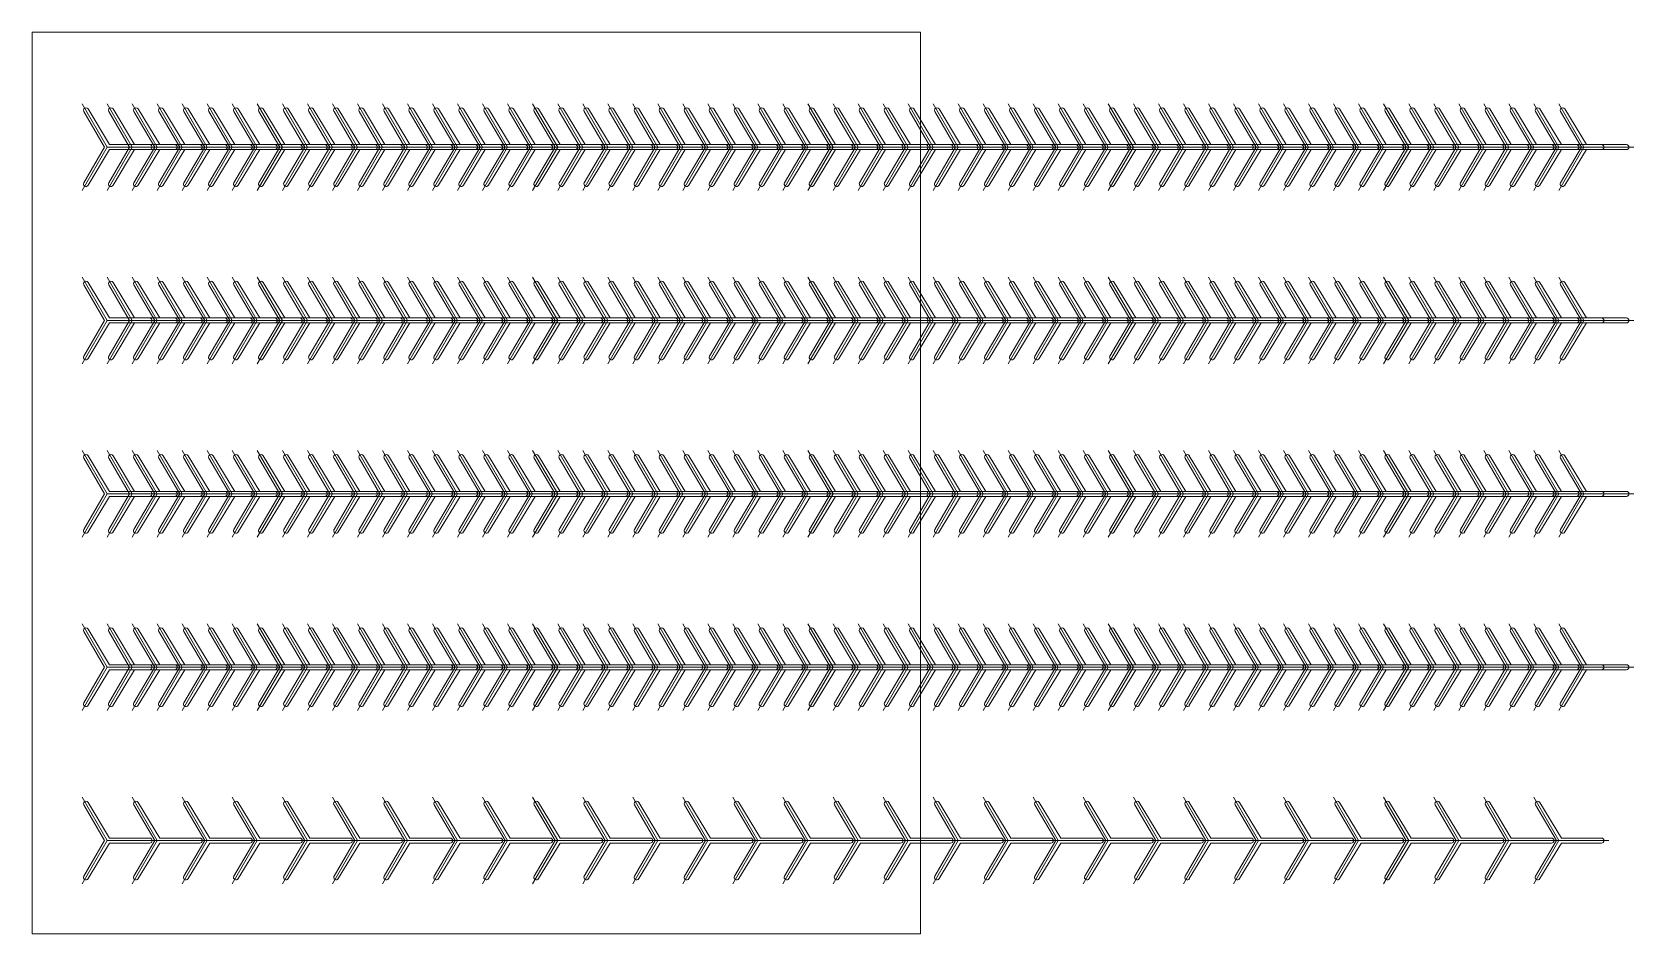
# Model space of a CAD drawing. Header units: metres. Extents: x 0 to 320, y 0 to 180.
import ezdxf

# ---------------------------------------------------------------- set-up
doc = ezdxf.new("R2010")
doc.units = ezdxf.units.M
doc.layers.add('TOP', color=1, linetype='Continuous', lineweight=0)

msp = doc.modelspace()

# ---------------------------------------------------------------- linework, layer by layer
at = {"layer": 'TOP'}
for p, q in [((0, 0), (0, 180.21)), ((0, 180.21), (177.5, 180.21)), ((177.5, 180.21), (177.5, 0)), ((15, 157.22), (10, 165.88)), ((10.32, 164.34), (14.5, 157.22)), ((15.5, 157.72), (11.18, 164.84)), ((20, 157.22), (15, 165.88)), ((15.32, 164.34), (19.5, 157.22)), ((20.5, 157.72), (16.18, 164.84)), ((25, 157.22), (20, 165.88)), ((20.32, 164.34), (24.5, 157.22)), ((25.5, 157.72), (21.18, 164.84)), ((30, 157.22), (25, 165.88)), ((25.32, 164.34), (29.5, 157.22)), ((30.5, 157.72), (26.18, 164.84)), ((35, 157.22), (30, 165.88)), ((30.32, 164.34), (34.5, 157.22)), ((35.5, 157.72), (31.18, 164.84)), ((40, 157.22), (35, 165.88)), ((35.32, 164.34), (39.5, 157.22)), ((40.5, 157.72), (36.18, 164.84)), ((45, 157.22), (40, 165.88)), ((40.32, 164.34), (44.5, 157.22)), ((45.5, 157.72), (41.18, 164.84)), ((50, 157.22), (45, 165.88)), ((45.32, 164.34), (49.5, 157.22)), ((50.5, 157.72), (46.18, 164.84)), ((55, 157.22), (50, 165.88)), ((50.32, 164.34), (54.5, 157.22)), ((55.5, 157.72), (51.18, 164.84)), ((60, 157.22), (55, 165.88)), ((55.32, 164.34), (59.5, 157.22)), ((60.5, 157.72), (56.18, 164.84)), ((65, 157.22), (60, 165.88)), ((60.32, 164.34), (64.5, 157.22)), ((65.5, 157.72), (61.18, 164.84)), ((70, 157.22), (65, 165.88)), ((65.32, 164.34), (69.5, 157.22)), ((70.5, 157.72), (66.18, 164.84)), ((75, 157.22), (70, 165.88)), ((70.32, 164.34), (74.5, 157.22)), ((75.5, 157.72), (71.18, 164.84)), ((80, 157.22), (75, 165.88)), ((75.32, 164.34), (79.5, 157.22)), ((80.5, 157.72), (76.18, 164.84)), ((85, 157.22), (80, 165.88)), ((80.32, 164.34), (84.5, 157.22)), ((85.5, 157.72), (81.18, 164.84)), ((90, 157.22), (85, 165.88)), ((85.32, 164.34), (89.5, 157.22)), ((90.5, 157.72), (86.18, 164.84)), ((95, 157.22), (90, 165.88)), ((90.32, 164.34), (94.5, 157.22)), ((95.5, 157.72), (91.18, 164.84)), ((100, 157.22), (95, 165.88)), ((95.32, 164.34), (99.5, 157.22)), ((100.5, 157.72), (96.18, 164.84)), ((105, 157.22), (100, 165.88)), ((100.32, 164.34), (104.5, 157.22)), ((105.5, 157.72), (101.18, 164.84)), ((110, 157.22), (105, 165.88)), ((105.32, 164.34), (109.5, 157.22)), ((110.5, 157.72), (106.18, 164.84)), ((115, 157.22), (110, 165.88)), ((110.32, 164.34), (114.5, 157.22)), ((115.5, 157.72), (111.18, 164.84)), ((120, 157.22), (115, 165.88)), ((115.32, 164.34), (119.5, 157.22)), ((120.5, 157.72), (116.18, 164.84)), ((125, 157.22), (120, 165.88)), ((120.32, 164.34), (124.5, 157.22)), ((125.5, 157.72), (121.18, 164.84)), ((130, 157.22), (125, 165.88)), ((125.32, 164.34), (129.5, 157.22)), ((130.5, 157.72), (126.18, 164.84)), ((135, 157.22), (130, 165.88)), ((130.32, 164.34), (134.5, 157.22)), ((135.5, 157.72), (131.18, 164.84)), ((140, 157.22), (135, 165.88)), ((135.32, 164.34), (139.5, 157.22)), ((140.5, 157.72), (136.18, 164.84)), ((145, 157.22), (140, 165.88)), ((140.32, 164.34), (144.5, 157.22)), ((145.5, 157.72), (141.18, 164.84)), ((150, 157.22), (145, 165.88)), ((145.32, 164.34), (149.5, 157.22)), ((150.5, 157.72), (146.18, 164.84)), ((155, 157.22), (150, 165.88)), ((150.32, 164.34), (154.5, 157.22)), ((155.5, 157.72), (151.18, 164.84)), ((160, 157.22), (155, 165.88)), ((155.32, 164.34), (159.5, 157.22)), ((160.5, 157.72), (156.18, 164.84)), ((165, 157.22), (160, 165.88)), ((160.32, 164.34), (164.5, 157.22)), ((165.5, 157.72), (161.18, 164.84)), ((170, 157.22), (165, 165.88)), ((165.32, 164.34), (169.5, 157.22)), ((170.5, 157.72), (166.18, 164.84)), ((175, 157.22), (170, 165.88)), ((170.32, 164.34), (174.5, 157.22)), ((175.5, 157.72), (171.18, 164.84)), ((180, 157.22), (175, 165.88)), ((175.32, 164.34), (179.5, 157.22)), ((180.5, 157.72), (176.18, 164.84)), ((185, 157.22), (180, 165.88)), ((180.32, 164.34), (184.5, 157.22)), ((185.5, 157.72), (181.18, 164.84)), ((190, 157.22), (185, 165.88)), ((185.32, 164.34), (189.5, 157.22)), ((190.5, 157.72), (186.18, 164.84)), ((195, 157.22), (190, 165.88)), ((190.32, 164.34), (194.5, 157.22)), ((195.5, 157.72), (191.18, 164.84)), ((200, 157.22), (195, 165.88)), ((195.32, 164.34), (199.5, 157.22)), ((200.5, 157.72), (196.18, 164.84)), ((205, 157.22), (200, 165.88)), ((200.32, 164.34), (204.5, 157.22)), ((205.5, 157.72), (201.18, 164.84)), ((210, 157.22), (205, 165.88)), ((205.32, 164.34), (209.5, 157.22)), ((210.5, 157.72), (206.18, 164.84)), ((215, 157.22), (210, 165.88)), ((210.32, 164.34), (214.5, 157.22)), ((215.5, 157.72), (211.18, 164.84)), ((220, 157.22), (215, 165.88)), ((215.32, 164.34), (219.5, 157.22)), ((220.5, 157.72), (216.18, 164.84)), ((225, 157.22), (220, 165.88)), ((220.32, 164.34), (224.5, 157.22)), ((225.5, 157.72), (221.18, 164.84)), ((230, 157.22), (225, 165.88)), ((225.32, 164.34), (229.5, 157.22)), ((230.5, 157.72), (226.18, 164.84)), ((235, 157.22), (230, 165.88)), ((230.32, 164.34), (234.5, 157.22)), ((235.5, 157.72), (231.18, 164.84)), ((240, 157.22), (235, 165.88)), ((235.32, 164.34), (239.5, 157.22)), ((240.5, 157.72), (236.18, 164.84)), ((245, 157.22), (240, 165.88)), ((240.32, 164.34), (244.5, 157.22)), ((245.5, 157.72), (241.18, 164.84)), ((250, 157.22), (245, 165.88)), ((245.32, 164.34), (249.5, 157.22)), ((250.5, 157.72), (246.18, 164.84)), ((255, 157.22), (250, 165.88)), ((250.32, 164.34), (254.5, 157.22)), ((255.5, 157.72), (251.18, 164.84)), ((260, 157.22), (255, 165.88)), ((255.32, 164.34), (259.5, 157.22)), ((260.5, 157.72), (256.18, 164.84)), ((265, 157.22), (260, 165.88)), ((260.32, 164.34), (264.5, 157.22)), ((265.5, 157.72), (261.18, 164.84)), ((270, 157.22), (265, 165.88)), ((265.32, 164.34), (269.5, 157.22)), ((270.5, 157.72), (266.18, 164.84)), ((275, 157.22), (270, 165.88)), ((270.32, 164.34), (274.5, 157.22)), ((275.5, 157.72), (271.18, 164.84)), ((280, 157.22), (275, 165.88)), ((275.32, 164.34), (279.5, 157.22)), ((280.5, 157.72), (276.18, 164.84)), ((285, 157.22), (280, 165.88)), ((280.32, 164.34), (284.5, 157.22)), ((285.5, 157.72), (281.18, 164.84)), ((290, 157.22), (285, 165.88)), ((285.32, 164.34), (289.5, 157.22)), ((290.5, 157.72), (286.18, 164.84)), ((295, 157.22), (290, 165.88)), ((290.32, 164.34), (294.5, 157.22)), ((295.5, 157.72), (291.18, 164.84)), ((300, 157.22), (295, 165.88)), ((295.32, 164.34), (299.5, 157.22)), ((300.5, 157.72), (296.18, 164.84)), ((305, 157.22), (300, 165.88)), ((300.32, 164.34), (304.5, 157.22)), ((305.5, 157.72), (301.18, 164.84)), ((310, 157.22), (305, 165.88)), ((305.32, 164.34), (309.5, 157.22)), ((310.5, 157.72), (306.18, 164.84)), ((15, 157.22), (10, 148.56)), ((14.5, 157.22), (10.32, 150.11)), ((20, 157.22), (15, 148.56)), ((15, 157.22), (25, 157.22)), ((19.5, 157.22), (15.32, 150.11)), ((23.5, 157.72), (15.5, 157.72)), ((20, 157.22), (30, 157.22)), ((25, 157.22), (20, 148.56)), ((24.5, 157.22), (20.32, 150.11)), ((28.5, 157.72), (20.5, 157.72)), ((30, 157.22), (25, 148.56)), ((25, 157.22), (35, 157.22)), ((29.5, 157.22), (25.32, 150.11)), ((33.5, 157.72), (25.5, 157.72)), ((30, 157.22), (40, 157.22)), ((35, 157.22), (30, 148.56)), ((34.5, 157.22), (30.32, 150.11)), ((38.5, 157.72), (30.5, 157.72)), ((40, 157.22), (35, 148.56)), ((35, 157.22), (45, 157.22)), ((39.5, 157.22), (35.32, 150.11)), ((43.5, 157.72), (35.5, 157.72)), ((40, 157.22), (50, 157.22)), ((45, 157.22), (40, 148.56)), ((44.5, 157.22), (40.32, 150.11)), ((48.5, 157.72), (40.5, 157.72)), ((50, 157.22), (45, 148.56)), ((45, 157.22), (55, 157.22)), ((49.5, 157.22), (45.32, 150.11)), ((53.5, 157.72), (45.5, 157.72)), ((50, 157.22), (60, 157.22)), ((55, 157.22), (50, 148.56)), ((54.5, 157.22), (50.32, 150.11)), ((58.5, 157.72), (50.5, 157.72)), ((60, 157.22), (55, 148.56)), ((55, 157.22), (65, 157.22)), ((59.5, 157.22), (55.32, 150.11)), ((63.5, 157.72), (55.5, 157.72)), ((60, 157.22), (70, 157.22)), ((65, 157.22), (60, 148.56)), ((64.5, 157.22), (60.32, 150.11)), ((68.5, 157.72), (60.5, 157.72)), ((70, 157.22), (65, 148.56)), ((65, 157.22), (75, 157.22)), ((69.5, 157.22), (65.32, 150.11)), ((73.5, 157.72), (65.5, 157.72)), ((70, 157.22), (80, 157.22)), ((75, 157.22), (70, 148.56)), ((74.5, 157.22), (70.32, 150.11)), ((78.5, 157.72), (70.5, 157.72)), ((80, 157.22), (75, 148.56)), ((75, 157.22), (85, 157.22)), ((79.5, 157.22), (75.32, 150.11)), ((83.5, 157.72), (75.5, 157.72)), ((80, 157.22), (90, 157.22)), ((85, 157.22), (80, 148.56)), ((84.5, 157.22), (80.32, 150.11)), ((88.5, 157.72), (80.5, 157.72)), ((90, 157.22), (85, 148.56)), ((85, 157.22), (95, 157.22)), ((89.5, 157.22), (85.32, 150.11)), ((93.5, 157.72), (85.5, 157.72)), ((90, 157.22), (100, 157.22)), ((95, 157.22), (90, 148.56)), ((94.5, 157.22), (90.32, 150.11)), ((98.5, 157.72), (90.5, 157.72)), ((100, 157.22), (95, 148.56)), ((95, 157.22), (105, 157.22)), ((99.5, 157.22), (95.32, 150.11)), ((103.5, 157.72), (95.5, 157.72)), ((100, 157.22), (110, 157.22)), ((105, 157.22), (100, 148.56)), ((104.5, 157.22), (100.32, 150.11)), ((108.5, 157.72), (100.5, 157.72)), ((110, 157.22), (105, 148.56)), ((105, 157.22), (115, 157.22)), ((109.5, 157.22), (105.32, 150.11)), ((113.5, 157.72), (105.5, 157.72)), ((110, 157.22), (120, 157.22)), ((115, 157.22), (110, 148.56)), ((114.5, 157.22), (110.32, 150.11)), ((118.5, 157.72), (110.5, 157.72)), ((120, 157.22), (115, 148.56)), ((115, 157.22), (125, 157.22)), ((119.5, 157.22), (115.32, 150.11)), ((123.5, 157.72), (115.5, 157.72)), ((120, 157.22), (130, 157.22)), ((125, 157.22), (120, 148.56)), ((124.5, 157.22), (120.32, 150.11)), ((128.5, 157.72), (120.5, 157.72)), ((130, 157.22), (125, 148.56)), ((125, 157.22), (135, 157.22)), ((129.5, 157.22), (125.32, 150.11)), ((133.5, 157.72), (125.5, 157.72)), ((130, 157.22), (140, 157.22)), ((135, 157.22), (130, 148.56)), ((134.5, 157.22), (130.32, 150.11)), ((138.5, 157.72), (130.5, 157.72)), ((140, 157.22), (135, 148.56)), ((135, 157.22), (145, 157.22)), ((139.5, 157.22), (135.32, 150.11)), ((143.5, 157.72), (135.5, 157.72)), ((140, 157.22), (150, 157.22)), ((145, 157.22), (140, 148.56)), ((144.5, 157.22), (140.32, 150.11)), ((148.5, 157.72), (140.5, 157.72)), ((150, 157.22), (145, 148.56)), ((145, 157.22), (155, 157.22)), ((149.5, 157.22), (145.32, 150.11)), ((153.5, 157.72), (145.5, 157.72)), ((150, 157.22), (160, 157.22)), ((155, 157.22), (150, 148.56)), ((154.5, 157.22), (150.32, 150.11)), ((158.5, 157.72), (150.5, 157.72)), ((160, 157.22), (155, 148.56)), ((155, 157.22), (165, 157.22)), ((159.5, 157.22), (155.32, 150.11)), ((163.5, 157.72), (155.5, 157.72)), ((160, 157.22), (170, 157.22)), ((165, 157.22), (160, 148.56)), ((164.5, 157.22), (160.32, 150.11)), ((168.5, 157.72), (160.5, 157.72)), ((170, 157.22), (165, 148.56)), ((165, 157.22), (175, 157.22)), ((169.5, 157.22), (165.32, 150.11)), ((173.5, 157.72), (165.5, 157.72)), ((170, 157.22), (180, 157.22)), ((175, 157.22), (170, 148.56)), ((174.5, 157.22), (170.32, 150.11)), ((178.5, 157.72), (170.5, 157.72)), ((180, 157.22), (175, 148.56)), ((175, 157.22), (185, 157.22)), ((179.5, 157.22), (175.32, 150.11)), ((183.5, 157.72), (175.5, 157.72)), ((180, 157.22), (190, 157.22)), ((185, 157.22), (180, 148.56)), ((184.5, 157.22), (180.32, 150.11)), ((188.5, 157.72), (180.5, 157.72)), ((190, 157.22), (185, 148.56)), ((185, 157.22), (195, 157.22)), ((189.5, 157.22), (185.32, 150.11)), ((193.5, 157.72), (185.5, 157.72)), ((190, 157.22), (200, 157.22)), ((195, 157.22), (190, 148.56)), ((194.5, 157.22), (190.32, 150.11)), ((198.5, 157.72), (190.5, 157.72)), ((200, 157.22), (195, 148.56)), ((195, 157.22), (205, 157.22)), ((199.5, 157.22), (195.32, 150.11)), ((203.5, 157.72), (195.5, 157.72)), ((200, 157.22), (210, 157.22)), ((205, 157.22), (200, 148.56)), ((204.5, 157.22), (200.32, 150.11)), ((208.5, 157.72), (200.5, 157.72)), ((210, 157.22), (205, 148.56)), ((205, 157.22), (215, 157.22)), ((209.5, 157.22), (205.32, 150.11)), ((213.5, 157.72), (205.5, 157.72)), ((210, 157.22), (220, 157.22)), ((215, 157.22), (210, 148.56)), ((214.5, 157.22), (210.32, 150.11)), ((218.5, 157.72), (210.5, 157.72)), ((220, 157.22), (215, 148.56)), ((215, 157.22), (225, 157.22)), ((219.5, 157.22), (215.32, 150.11)), ((223.5, 157.72), (215.5, 157.72)), ((220, 157.22), (230, 157.22)), ((225, 157.22), (220, 148.56)), ((224.5, 157.22), (220.32, 150.11)), ((228.5, 157.72), (220.5, 157.72)), ((230, 157.22), (225, 148.56)), ((225, 157.22), (235, 157.22)), ((229.5, 157.22), (225.32, 150.11)), ((233.5, 157.72), (225.5, 157.72)), ((230, 157.22), (240, 157.22)), ((235, 157.22), (230, 148.56)), ((234.5, 157.22), (230.32, 150.11)), ((238.5, 157.72), (230.5, 157.72)), ((240, 157.22), (235, 148.56)), ((235, 157.22), (245, 157.22)), ((239.5, 157.22), (235.32, 150.11)), ((243.5, 157.72), (235.5, 157.72)), ((240, 157.22), (250, 157.22)), ((245, 157.22), (240, 148.56)), ((244.5, 157.22), (240.32, 150.11)), ((248.5, 157.72), (240.5, 157.72)), ((250, 157.22), (245, 148.56)), ((245, 157.22), (255, 157.22)), ((249.5, 157.22), (245.32, 150.11)), ((253.5, 157.72), (245.5, 157.72)), ((250, 157.22), (260, 157.22)), ((255, 157.22), (250, 148.56)), ((254.5, 157.22), (250.32, 150.11)), ((258.5, 157.72), (250.5, 157.72)), ((260, 157.22), (255, 148.56)), ((255, 157.22), (265, 157.22)), ((259.5, 157.22), (255.32, 150.11)), ((263.5, 157.72), (255.5, 157.72)), ((260, 157.22), (270, 157.22)), ((265, 157.22), (260, 148.56)), ((264.5, 157.22), (260.32, 150.11)), ((268.5, 157.72), (260.5, 157.72)), ((270, 157.22), (265, 148.56)), ((265, 157.22), (275, 157.22)), ((269.5, 157.22), (265.32, 150.11)), ((273.5, 157.72), (265.5, 157.72)), ((270, 157.22), (280, 157.22)), ((275, 157.22), (270, 148.56)), ((274.5, 157.22), (270.32, 150.11)), ((278.5, 157.72), (270.5, 157.72)), ((280, 157.22), (275, 148.56)), ((275, 157.22), (285, 157.22)), ((279.5, 157.22), (275.32, 150.11)), ((283.5, 157.72), (275.5, 157.72)), ((280, 157.22), (290, 157.22)), ((285, 157.22), (280, 148.56)), ((284.5, 157.22), (280.32, 150.11)), ((288.5, 157.72), (280.5, 157.72)), ((290, 157.22), (285, 148.56)), ((285, 157.22), (295, 157.22)), ((289.5, 157.22), (285.32, 150.11)), ((293.5, 157.72), (285.5, 157.72)), ((290, 157.22), (300, 157.22)), ((295, 157.22), (290, 148.56)), ((294.5, 157.22), (290.32, 150.11)), ((298.5, 157.72), (290.5, 157.72)), ((300, 157.22), (295, 148.56)), ((295, 157.22), (305, 157.22)), ((299.5, 157.22), (295.32, 150.11)), ((303.5, 157.72), (295.5, 157.72)), ((300, 157.22), (310, 157.22)), ((305, 157.22), (300, 148.56)), ((304.5, 157.22), (300.32, 150.11)), ((308.5, 157.72), (300.5, 157.72)), ((310, 157.22), (305, 148.56)), ((305, 157.22), (315, 157.22)), ((309.5, 157.22), (305.32, 150.11)), ((313.5, 157.72), (305.5, 157.72)), ((310, 157.22), (320, 157.22)), ((318.5, 157.72), (310.5, 157.72)), ((11.18, 149.61), (15.5, 156.72)), ((15.5, 156.72), (23.5, 156.72)), ((16.18, 149.61), (20.5, 156.72)), ((20.5, 156.72), (28.5, 156.72)), ((21.18, 149.61), (25.5, 156.72)), ((25.5, 156.72), (33.5, 156.72)), ((26.18, 149.61), (30.5, 156.72)), ((30.5, 156.72), (38.5, 156.72)), ((31.18, 149.61), (35.5, 156.72)), ((35.5, 156.72), (43.5, 156.72)), ((36.18, 149.61), (40.5, 156.72)), ((40.5, 156.72), (48.5, 156.72)), ((41.18, 149.61), (45.5, 156.72)), ((45.5, 156.72), (53.5, 156.72)), ((46.18, 149.61), (50.5, 156.72)), ((50.5, 156.72), (58.5, 156.72)), ((51.18, 149.61), (55.5, 156.72)), ((55.5, 156.72), (63.5, 156.72)), ((56.18, 149.61), (60.5, 156.72)), ((60.5, 156.72), (68.5, 156.72)), ((61.18, 149.61), (65.5, 156.72)), ((65.5, 156.72), (73.5, 156.72)), ((66.18, 149.61), (70.5, 156.72)), ((70.5, 156.72), (78.5, 156.72)), ((71.18, 149.61), (75.5, 156.72)), ((75.5, 156.72), (83.5, 156.72)), ((76.18, 149.61), (80.5, 156.72)), ((80.5, 156.72), (88.5, 156.72)), ((81.18, 149.61), (85.5, 156.72)), ((85.5, 156.72), (93.5, 156.72)), ((86.18, 149.61), (90.5, 156.72)), ((90.5, 156.72), (98.5, 156.72)), ((91.18, 149.61), (95.5, 156.72)), ((95.5, 156.72), (103.5, 156.72)), ((96.18, 149.61), (100.5, 156.72)), ((100.5, 156.72), (108.5, 156.72)), ((101.18, 149.61), (105.5, 156.72)), ((105.5, 156.72), (113.5, 156.72)), ((106.18, 149.61), (110.5, 156.72)), ((110.5, 156.72), (118.5, 156.72)), ((111.18, 149.61), (115.5, 156.72)), ((115.5, 156.72), (123.5, 156.72)), ((116.18, 149.61), (120.5, 156.72)), ((120.5, 156.72), (128.5, 156.72)), ((121.18, 149.61), (125.5, 156.72)), ((125.5, 156.72), (133.5, 156.72)), ((126.18, 149.61), (130.5, 156.72)), ((130.5, 156.72), (138.5, 156.72)), ((131.18, 149.61), (135.5, 156.72)), ((135.5, 156.72), (143.5, 156.72)), ((136.18, 149.61), (140.5, 156.72)), ((140.5, 156.72), (148.5, 156.72)), ((141.18, 149.61), (145.5, 156.72)), ((145.5, 156.72), (153.5, 156.72)), ((146.18, 149.61), (150.5, 156.72)), ((150.5, 156.72), (158.5, 156.72)), ((151.18, 149.61), (155.5, 156.72)), ((155.5, 156.72), (163.5, 156.72)), ((156.18, 149.61), (160.5, 156.72)), ((160.5, 156.72), (168.5, 156.72)), ((161.18, 149.61), (165.5, 156.72)), ((165.5, 156.72), (173.5, 156.72)), ((166.18, 149.61), (170.5, 156.72)), ((170.5, 156.72), (178.5, 156.72)), ((171.18, 149.61), (175.5, 156.72)), ((175.5, 156.72), (183.5, 156.72)), ((176.18, 149.61), (180.5, 156.72)), ((180.5, 156.72), (188.5, 156.72)), ((181.18, 149.61), (185.5, 156.72)), ((185.5, 156.72), (193.5, 156.72)), ((186.18, 149.61), (190.5, 156.72)), ((190.5, 156.72), (198.5, 156.72)), ((191.18, 149.61), (195.5, 156.72)), ((195.5, 156.72), (203.5, 156.72)), ((196.18, 149.61), (200.5, 156.72)), ((200.5, 156.72), (208.5, 156.72)), ((201.18, 149.61), (205.5, 156.72)), ((205.5, 156.72), (213.5, 156.72)), ((206.18, 149.61), (210.5, 156.72)), ((210.5, 156.72), (218.5, 156.72)), ((211.18, 149.61), (215.5, 156.72)), ((215.5, 156.72), (223.5, 156.72)), ((216.18, 149.61), (220.5, 156.72)), ((220.5, 156.72), (228.5, 156.72)), ((221.18, 149.61), (225.5, 156.72)), ((225.5, 156.72), (233.5, 156.72)), ((226.18, 149.61), (230.5, 156.72)), ((230.5, 156.72), (238.5, 156.72)), ((231.18, 149.61), (235.5, 156.72)), ((235.5, 156.72), (243.5, 156.72)), ((236.18, 149.61), (240.5, 156.72)), ((240.5, 156.72), (248.5, 156.72)), ((241.18, 149.61), (245.5, 156.72)), ((245.5, 156.72), (253.5, 156.72)), ((246.18, 149.61), (250.5, 156.72)), ((250.5, 156.72), (258.5, 156.72)), ((251.18, 149.61), (255.5, 156.72)), ((255.5, 156.72), (263.5, 156.72)), ((256.18, 149.61), (260.5, 156.72)), ((260.5, 156.72), (268.5, 156.72)), ((261.18, 149.61), (265.5, 156.72)), ((265.5, 156.72), (273.5, 156.72)), ((266.18, 149.61), (270.5, 156.72)), ((270.5, 156.72), (278.5, 156.72)), ((271.18, 149.61), (275.5, 156.72)), ((275.5, 156.72), (283.5, 156.72)), ((276.18, 149.61), (280.5, 156.72)), ((280.5, 156.72), (288.5, 156.72)), ((281.18, 149.61), (285.5, 156.72)), ((285.5, 156.72), (293.5, 156.72)), ((286.18, 149.61), (290.5, 156.72)), ((290.5, 156.72), (298.5, 156.72)), ((291.18, 149.61), (295.5, 156.72)), ((295.5, 156.72), (303.5, 156.72)), ((296.18, 149.61), (300.5, 156.72)), ((300.5, 156.72), (308.5, 156.72)), ((301.18, 149.61), (305.5, 156.72)), ((305.5, 156.72), (313.5, 156.72)), ((306.18, 149.61), (310.5, 156.72)), ((310.5, 156.72), (318.5, 156.72)), ((15, 122.58), (10, 131.24)), ((20, 122.58), (15, 131.24)), ((25, 122.58), (20, 131.24)), ((30, 122.58), (25, 131.24)), ((35, 122.58), (30, 131.24)), ((40, 122.58), (35, 131.24)), ((45, 122.58), (40, 131.24)), ((50, 122.58), (45, 131.24)), ((55, 122.58), (50, 131.24)), ((60, 122.58), (55, 131.24)), ((65, 122.58), (60, 131.24)), ((70, 122.58), (65, 131.24)), ((75, 122.58), (70, 131.24)), ((80, 122.58), (75, 131.24)), ((85, 122.58), (80, 131.24)), ((90, 122.58), (85, 131.24)), ((95, 122.58), (90, 131.24)), ((100, 122.58), (95, 131.24)), ((105, 122.58), (100, 131.24)), ((110, 122.58), (105, 131.24)), ((115, 122.58), (110, 131.24)), ((120, 122.58), (115, 131.24)), ((125, 122.58), (120, 131.24)), ((130, 122.58), (125, 131.24)), ((135, 122.58), (130, 131.24)), ((140, 122.58), (135, 131.24)), ((145, 122.58), (140, 131.24)), ((150, 122.58), (145, 131.24)), ((155, 122.58), (150, 131.24)), ((160, 122.58), (155, 131.24)), ((165, 122.58), (160, 131.24)), ((170, 122.58), (165, 131.24)), ((175, 122.58), (170, 131.24)), ((180, 122.58), (175, 131.24)), ((185, 122.58), (180, 131.24)), ((190, 122.58), (185, 131.24)), ((195, 122.58), (190, 131.24)), ((200, 122.58), (195, 131.24)), ((205, 122.58), (200, 131.24)), ((210, 122.58), (205, 131.24)), ((215, 122.58), (210, 131.24)), ((220, 122.58), (215, 131.24)), ((225, 122.58), (220, 131.24)), ((230, 122.58), (225, 131.24)), ((235, 122.58), (230, 131.24)), ((240, 122.58), (235, 131.24)), ((245, 122.58), (240, 131.24)), ((250, 122.58), (245, 131.24)), ((255, 122.58), (250, 131.24)), ((260, 122.58), (255, 131.24)), ((265, 122.58), (260, 131.24)), ((270, 122.58), (265, 131.24)), ((275, 122.58), (270, 131.24)), ((280, 122.58), (275, 131.24)), ((285, 122.58), (280, 131.24)), ((290, 122.58), (285, 131.24)), ((295, 122.58), (290, 131.24)), ((300, 122.58), (295, 131.24)), ((305, 122.58), (300, 131.24)), ((310, 122.58), (305, 131.24)), ((10.32, 129.69), (14.5, 122.58)), ((15.5, 123.08), (11.18, 130.19)), ((15.32, 129.69), (19.5, 122.58)), ((20.5, 123.08), (16.18, 130.19)), ((20.32, 129.69), (24.5, 122.58)), ((25.5, 123.08), (21.18, 130.19)), ((25.32, 129.69), (29.5, 122.58)), ((30.5, 123.08), (26.18, 130.19)), ((30.32, 129.69), (34.5, 122.58)), ((35.5, 123.08), (31.18, 130.19)), ((35.32, 129.69), (39.5, 122.58)), ((40.5, 123.08), (36.18, 130.19)), ((40.32, 129.69), (44.5, 122.58)), ((45.5, 123.08), (41.18, 130.19)), ((45.32, 129.69), (49.5, 122.58)), ((50.5, 123.08), (46.18, 130.19)), ((50.32, 129.69), (54.5, 122.58)), ((55.5, 123.08), (51.18, 130.19)), ((55.32, 129.69), (59.5, 122.58)), ((60.5, 123.08), (56.18, 130.19)), ((60.32, 129.69), (64.5, 122.58)), ((65.5, 123.08), (61.18, 130.19)), ((65.32, 129.69), (69.5, 122.58)), ((70.5, 123.08), (66.18, 130.19)), ((70.32, 129.69), (74.5, 122.58)), ((75.5, 123.08), (71.18, 130.19)), ((75.32, 129.69), (79.5, 122.58)), ((80.5, 123.08), (76.18, 130.19)), ((80.32, 129.69), (84.5, 122.58)), ((85.5, 123.08), (81.18, 130.19)), ((85.32, 129.69), (89.5, 122.58)), ((90.5, 123.08), (86.18, 130.19)), ((90.32, 129.69), (94.5, 122.58)), ((95.5, 123.08), (91.18, 130.19)), ((95.32, 129.69), (99.5, 122.58)), ((100.5, 123.08), (96.18, 130.19)), ((100.32, 129.69), (104.5, 122.58)), ((105.5, 123.08), (101.18, 130.19)), ((105.32, 129.69), (109.5, 122.58)), ((110.5, 123.08), (106.18, 130.19)), ((110.32, 129.69), (114.5, 122.58)), ((115.5, 123.08), (111.18, 130.19)), ((115.32, 129.69), (119.5, 122.58)), ((120.5, 123.08), (116.18, 130.19)), ((120.32, 129.69), (124.5, 122.58)), ((125.5, 123.08), (121.18, 130.19)), ((125.32, 129.69), (129.5, 122.58)), ((130.5, 123.08), (126.18, 130.19)), ((130.32, 129.69), (134.5, 122.58)), ((135.5, 123.08), (131.18, 130.19)), ((135.32, 129.69), (139.5, 122.58)), ((140.5, 123.08), (136.18, 130.19)), ((140.32, 129.69), (144.5, 122.58)), ((145.5, 123.08), (141.18, 130.19)), ((145.32, 129.69), (149.5, 122.58)), ((150.5, 123.08), (146.18, 130.19)), ((150.32, 129.69), (154.5, 122.58)), ((155.5, 123.08), (151.18, 130.19)), ((155.32, 129.69), (159.5, 122.58)), ((160.5, 123.08), (156.18, 130.19)), ((160.32, 129.69), (164.5, 122.58)), ((165.5, 123.08), (161.18, 130.19)), ((165.32, 129.69), (169.5, 122.58)), ((170.5, 123.08), (166.18, 130.19)), ((170.32, 129.69), (174.5, 122.58)), ((175.5, 123.08), (171.18, 130.19)), ((175.32, 129.69), (179.5, 122.58)), ((180.5, 123.08), (176.18, 130.19)), ((180.32, 129.69), (184.5, 122.58)), ((185.5, 123.08), (181.18, 130.19)), ((185.32, 129.69), (189.5, 122.58)), ((190.5, 123.08), (186.18, 130.19)), ((190.32, 129.69), (194.5, 122.58)), ((195.5, 123.08), (191.18, 130.19)), ((195.32, 129.69), (199.5, 122.58)), ((200.5, 123.08), (196.18, 130.19)), ((200.32, 129.69), (204.5, 122.58)), ((205.5, 123.08), (201.18, 130.19)), ((205.32, 129.69), (209.5, 122.58)), ((210.5, 123.08), (206.18, 130.19)), ((210.32, 129.69), (214.5, 122.58)), ((215.5, 123.08), (211.18, 130.19)), ((215.32, 129.69), (219.5, 122.58)), ((220.5, 123.08), (216.18, 130.19)), ((220.32, 129.69), (224.5, 122.58)), ((225.5, 123.08), (221.18, 130.19)), ((225.32, 129.69), (229.5, 122.58)), ((230.5, 123.08), (226.18, 130.19)), ((230.32, 129.69), (234.5, 122.58)), ((235.5, 123.08), (231.18, 130.19)), ((235.32, 129.69), (239.5, 122.58)), ((240.5, 123.08), (236.18, 130.19)), ((240.32, 129.69), (244.5, 122.58)), ((245.5, 123.08), (241.18, 130.19)), ((245.32, 129.69), (249.5, 122.58)), ((250.5, 123.08), (246.18, 130.19)), ((250.32, 129.69), (254.5, 122.58)), ((255.5, 123.08), (251.18, 130.19)), ((255.32, 129.69), (259.5, 122.58)), ((260.5, 123.08), (256.18, 130.19)), ((260.32, 129.69), (264.5, 122.58)), ((265.5, 123.08), (261.18, 130.19)), ((265.32, 129.69), (269.5, 122.58)), ((270.5, 123.08), (266.18, 130.19)), ((270.32, 129.69), (274.5, 122.58)), ((275.5, 123.08), (271.18, 130.19)), ((275.32, 129.69), (279.5, 122.58)), ((280.5, 123.08), (276.18, 130.19)), ((280.32, 129.69), (284.5, 122.58)), ((285.5, 123.08), (281.18, 130.19)), ((285.32, 129.69), (289.5, 122.58)), ((290.5, 123.08), (286.18, 130.19)), ((290.32, 129.69), (294.5, 122.58)), ((295.5, 123.08), (291.18, 130.19)), ((295.32, 129.69), (299.5, 122.58)), ((300.5, 123.08), (296.18, 130.19)), ((300.32, 129.69), (304.5, 122.58)), ((305.5, 123.08), (301.18, 130.19)), ((305.32, 129.69), (309.5, 122.58)), ((310.5, 123.08), (306.18, 130.19)), ((15, 122.58), (10, 113.92)), ((14.5, 122.58), (10.32, 115.47)), ((11.18, 114.97), (15.5, 122.08)), ((20, 122.58), (15, 113.92)), ((15, 122.58), (25, 122.58)), ((19.5, 122.58), (15.32, 115.47)), ((23.5, 123.08), (15.5, 123.08)), ((15.5, 122.08), (23.5, 122.08)), ((16.18, 114.97), (20.5, 122.08)), ((20, 122.58), (30, 122.58)), ((25, 122.58), (20, 113.92)), ((24.5, 122.58), (20.32, 115.47)), ((28.5, 123.08), (20.5, 123.08)), ((20.5, 122.08), (28.5, 122.08)), ((21.18, 114.97), (25.5, 122.08)), ((30, 122.58), (25, 113.92)), ((25, 122.58), (35, 122.58)), ((29.5, 122.58), (25.32, 115.47)), ((33.5, 123.08), (25.5, 123.08)), ((25.5, 122.08), (33.5, 122.08)), ((26.18, 114.97), (30.5, 122.08)), ((30, 122.58), (40, 122.58)), ((35, 122.58), (30, 113.92)), ((34.5, 122.58), (30.32, 115.47)), ((38.5, 123.08), (30.5, 123.08)), ((30.5, 122.08), (38.5, 122.08)), ((31.18, 114.97), (35.5, 122.08)), ((40, 122.58), (35, 113.92)), ((35, 122.58), (45, 122.58)), ((39.5, 122.58), (35.32, 115.47)), ((43.5, 123.08), (35.5, 123.08)), ((35.5, 122.08), (43.5, 122.08)), ((36.18, 114.97), (40.5, 122.08)), ((40, 122.58), (50, 122.58)), ((45, 122.58), (40, 113.92)), ((44.5, 122.58), (40.32, 115.47)), ((48.5, 123.08), (40.5, 123.08)), ((40.5, 122.08), (48.5, 122.08)), ((41.18, 114.97), (45.5, 122.08)), ((50, 122.58), (45, 113.92)), ((45, 122.58), (55, 122.58)), ((49.5, 122.58), (45.32, 115.47)), ((53.5, 123.08), (45.5, 123.08)), ((45.5, 122.08), (53.5, 122.08)), ((46.18, 114.97), (50.5, 122.08)), ((50, 122.58), (60, 122.58)), ((55, 122.58), (50, 113.92)), ((54.5, 122.58), (50.32, 115.47)), ((58.5, 123.08), (50.5, 123.08)), ((50.5, 122.08), (58.5, 122.08)), ((51.18, 114.97), (55.5, 122.08)), ((60, 122.58), (55, 113.92)), ((55, 122.58), (65, 122.58)), ((59.5, 122.58), (55.32, 115.47)), ((63.5, 123.08), (55.5, 123.08)), ((55.5, 122.08), (63.5, 122.08)), ((56.18, 114.97), (60.5, 122.08)), ((60, 122.58), (70, 122.58)), ((65, 122.58), (60, 113.92)), ((64.5, 122.58), (60.32, 115.47)), ((68.5, 123.08), (60.5, 123.08)), ((60.5, 122.08), (68.5, 122.08)), ((61.18, 114.97), (65.5, 122.08)), ((70, 122.58), (65, 113.92)), ((65, 122.58), (75, 122.58)), ((69.5, 122.58), (65.32, 115.47)), ((73.5, 123.08), (65.5, 123.08)), ((65.5, 122.08), (73.5, 122.08)), ((66.18, 114.97), (70.5, 122.08)), ((70, 122.58), (80, 122.58)), ((75, 122.58), (70, 113.92)), ((74.5, 122.58), (70.32, 115.47)), ((78.5, 123.08), (70.5, 123.08)), ((70.5, 122.08), (78.5, 122.08)), ((71.18, 114.97), (75.5, 122.08)), ((80, 122.58), (75, 113.92)), ((75, 122.58), (85, 122.58)), ((79.5, 122.58), (75.32, 115.47)), ((83.5, 123.08), (75.5, 123.08)), ((75.5, 122.08), (83.5, 122.08)), ((76.18, 114.97), (80.5, 122.08)), ((80, 122.58), (90, 122.58)), ((85, 122.58), (80, 113.92)), ((84.5, 122.58), (80.32, 115.47)), ((88.5, 123.08), (80.5, 123.08)), ((80.5, 122.08), (88.5, 122.08)), ((81.18, 114.97), (85.5, 122.08)), ((90, 122.58), (85, 113.92)), ((85, 122.58), (95, 122.58)), ((89.5, 122.58), (85.32, 115.47)), ((93.5, 123.08), (85.5, 123.08)), ((85.5, 122.08), (93.5, 122.08)), ((86.18, 114.97), (90.5, 122.08)), ((90, 122.58), (100, 122.58)), ((95, 122.58), (90, 113.92)), ((94.5, 122.58), (90.32, 115.47)), ((98.5, 123.08), (90.5, 123.08)), ((90.5, 122.08), (98.5, 122.08)), ((91.18, 114.97), (95.5, 122.08)), ((100, 122.58), (95, 113.92)), ((95, 122.58), (105, 122.58)), ((99.5, 122.58), (95.32, 115.47)), ((103.5, 123.08), (95.5, 123.08)), ((95.5, 122.08), (103.5, 122.08)), ((96.18, 114.97), (100.5, 122.08)), ((100, 122.58), (110, 122.58)), ((105, 122.58), (100, 113.92)), ((104.5, 122.58), (100.32, 115.47)), ((108.5, 123.08), (100.5, 123.08)), ((100.5, 122.08), (108.5, 122.08)), ((101.18, 114.97), (105.5, 122.08)), ((110, 122.58), (105, 113.92)), ((105, 122.58), (115, 122.58)), ((109.5, 122.58), (105.32, 115.47)), ((113.5, 123.08), (105.5, 123.08)), ((105.5, 122.08), (113.5, 122.08)), ((106.18, 114.97), (110.5, 122.08)), ((110, 122.58), (120, 122.58)), ((115, 122.58), (110, 113.92)), ((114.5, 122.58), (110.32, 115.47)), ((118.5, 123.08), (110.5, 123.08)), ((110.5, 122.08), (118.5, 122.08)), ((111.18, 114.97), (115.5, 122.08)), ((120, 122.58), (115, 113.92)), ((115, 122.58), (125, 122.58)), ((119.5, 122.58), (115.32, 115.47)), ((123.5, 123.08), (115.5, 123.08)), ((115.5, 122.08), (123.5, 122.08)), ((116.18, 114.97), (120.5, 122.08)), ((120, 122.58), (130, 122.58)), ((125, 122.58), (120, 113.92)), ((124.5, 122.58), (120.32, 115.47)), ((128.5, 123.08), (120.5, 123.08)), ((120.5, 122.08), (128.5, 122.08)), ((121.18, 114.97), (125.5, 122.08)), ((130, 122.58), (125, 113.92)), ((125, 122.58), (135, 122.58)), ((129.5, 122.58), (125.32, 115.47)), ((133.5, 123.08), (125.5, 123.08)), ((125.5, 122.08), (133.5, 122.08)), ((126.18, 114.97), (130.5, 122.08)), ((130, 122.58), (140, 122.58)), ((135, 122.58), (130, 113.92)), ((134.5, 122.58), (130.32, 115.47)), ((138.5, 123.08), (130.5, 123.08)), ((130.5, 122.08), (138.5, 122.08)), ((131.18, 114.97), (135.5, 122.08)), ((140, 122.58), (135, 113.92)), ((135, 122.58), (145, 122.58)), ((139.5, 122.58), (135.32, 115.47)), ((143.5, 123.08), (135.5, 123.08)), ((135.5, 122.08), (143.5, 122.08)), ((136.18, 114.97), (140.5, 122.08)), ((140, 122.58), (150, 122.58)), ((145, 122.58), (140, 113.92)), ((144.5, 122.58), (140.32, 115.47)), ((148.5, 123.08), (140.5, 123.08)), ((140.5, 122.08), (148.5, 122.08)), ((141.18, 114.97), (145.5, 122.08)), ((150, 122.58), (145, 113.92)), ((145, 122.58), (155, 122.58)), ((149.5, 122.58), (145.32, 115.47)), ((153.5, 123.08), (145.5, 123.08)), ((145.5, 122.08), (153.5, 122.08)), ((146.18, 114.97), (150.5, 122.08)), ((150, 122.58), (160, 122.58)), ((155, 122.58), (150, 113.92)), ((154.5, 122.58), (150.32, 115.47)), ((158.5, 123.08), (150.5, 123.08)), ((150.5, 122.08), (158.5, 122.08)), ((151.18, 114.97), (155.5, 122.08)), ((160, 122.58), (155, 113.92)), ((155, 122.58), (165, 122.58)), ((159.5, 122.58), (155.32, 115.47)), ((163.5, 123.08), (155.5, 123.08)), ((155.5, 122.08), (163.5, 122.08)), ((156.18, 114.97), (160.5, 122.08)), ((160, 122.58), (170, 122.58)), ((165, 122.58), (160, 113.92)), ((164.5, 122.58), (160.32, 115.47)), ((168.5, 123.08), (160.5, 123.08)), ((160.5, 122.08), (168.5, 122.08)), ((161.18, 114.97), (165.5, 122.08)), ((170, 122.58), (165, 113.92)), ((165, 122.58), (175, 122.58)), ((169.5, 122.58), (165.32, 115.47)), ((173.5, 123.08), (165.5, 123.08)), ((165.5, 122.08), (173.5, 122.08)), ((166.18, 114.97), (170.5, 122.08)), ((170, 122.58), (180, 122.58)), ((175, 122.58), (170, 113.92)), ((174.5, 122.58), (170.32, 115.47)), ((178.5, 123.08), (170.5, 123.08)), ((170.5, 122.08), (178.5, 122.08)), ((171.18, 114.97), (175.5, 122.08)), ((180, 122.58), (175, 113.92)), ((175, 122.58), (185, 122.58)), ((179.5, 122.58), (175.32, 115.47)), ((183.5, 123.08), (175.5, 123.08)), ((175.5, 122.08), (183.5, 122.08)), ((176.18, 114.97), (180.5, 122.08)), ((180, 122.58), (190, 122.58)), ((185, 122.58), (180, 113.92)), ((184.5, 122.58), (180.32, 115.47)), ((188.5, 123.08), (180.5, 123.08)), ((180.5, 122.08), (188.5, 122.08)), ((181.18, 114.97), (185.5, 122.08)), ((190, 122.58), (185, 113.92)), ((185, 122.58), (195, 122.58)), ((189.5, 122.58), (185.32, 115.47)), ((193.5, 123.08), (185.5, 123.08)), ((185.5, 122.08), (193.5, 122.08)), ((186.18, 114.97), (190.5, 122.08)), ((190, 122.58), (200, 122.58)), ((195, 122.58), (190, 113.92)), ((194.5, 122.58), (190.32, 115.47)), ((198.5, 123.08), (190.5, 123.08)), ((190.5, 122.08), (198.5, 122.08)), ((191.18, 114.97), (195.5, 122.08)), ((200, 122.58), (195, 113.92)), ((195, 122.58), (205, 122.58)), ((199.5, 122.58), (195.32, 115.47)), ((203.5, 123.08), (195.5, 123.08)), ((195.5, 122.08), (203.5, 122.08)), ((196.18, 114.97), (200.5, 122.08)), ((200, 122.58), (210, 122.58)), ((205, 122.58), (200, 113.92)), ((204.5, 122.58), (200.32, 115.47)), ((208.5, 123.08), (200.5, 123.08)), ((200.5, 122.08), (208.5, 122.08)), ((201.18, 114.97), (205.5, 122.08)), ((210, 122.58), (205, 113.92)), ((205, 122.58), (215, 122.58)), ((209.5, 122.58), (205.32, 115.47)), ((213.5, 123.08), (205.5, 123.08)), ((205.5, 122.08), (213.5, 122.08)), ((206.18, 114.97), (210.5, 122.08)), ((210, 122.58), (220, 122.58)), ((215, 122.58), (210, 113.92)), ((214.5, 122.58), (210.32, 115.47)), ((218.5, 123.08), (210.5, 123.08)), ((210.5, 122.08), (218.5, 122.08)), ((211.18, 114.97), (215.5, 122.08)), ((220, 122.58), (215, 113.92)), ((215, 122.58), (225, 122.58)), ((219.5, 122.58), (215.32, 115.47)), ((223.5, 123.08), (215.5, 123.08)), ((215.5, 122.08), (223.5, 122.08)), ((216.18, 114.97), (220.5, 122.08)), ((220, 122.58), (230, 122.58)), ((225, 122.58), (220, 113.92)), ((224.5, 122.58), (220.32, 115.47)), ((228.5, 123.08), (220.5, 123.08)), ((220.5, 122.08), (228.5, 122.08)), ((221.18, 114.97), (225.5, 122.08)), ((230, 122.58), (225, 113.92)), ((225, 122.58), (235, 122.58)), ((229.5, 122.58), (225.32, 115.47)), ((233.5, 123.08), (225.5, 123.08)), ((225.5, 122.08), (233.5, 122.08)), ((226.18, 114.97), (230.5, 122.08)), ((230, 122.58), (240, 122.58)), ((235, 122.58), (230, 113.92)), ((234.5, 122.58), (230.32, 115.47)), ((238.5, 123.08), (230.5, 123.08)), ((230.5, 122.08), (238.5, 122.08)), ((231.18, 114.97), (235.5, 122.08)), ((240, 122.58), (235, 113.92)), ((235, 122.58), (245, 122.58)), ((239.5, 122.58), (235.32, 115.47)), ((243.5, 123.08), (235.5, 123.08)), ((235.5, 122.08), (243.5, 122.08)), ((236.18, 114.97), (240.5, 122.08)), ((240, 122.58), (250, 122.58)), ((245, 122.58), (240, 113.92)), ((244.5, 122.58), (240.32, 115.47)), ((248.5, 123.08), (240.5, 123.08)), ((240.5, 122.08), (248.5, 122.08)), ((241.18, 114.97), (245.5, 122.08)), ((250, 122.58), (245, 113.92)), ((245, 122.58), (255, 122.58)), ((249.5, 122.58), (245.32, 115.47)), ((253.5, 123.08), (245.5, 123.08)), ((245.5, 122.08), (253.5, 122.08)), ((246.18, 114.97), (250.5, 122.08)), ((250, 122.58), (260, 122.58)), ((255, 122.58), (250, 113.92)), ((254.5, 122.58), (250.32, 115.47)), ((258.5, 123.08), (250.5, 123.08)), ((250.5, 122.08), (258.5, 122.08)), ((251.18, 114.97), (255.5, 122.08)), ((260, 122.58), (255, 113.92)), ((255, 122.58), (265, 122.58)), ((259.5, 122.58), (255.32, 115.47)), ((263.5, 123.08), (255.5, 123.08)), ((255.5, 122.08), (263.5, 122.08)), ((256.18, 114.97), (260.5, 122.08)), ((260, 122.58), (270, 122.58)), ((265, 122.58), (260, 113.92)), ((264.5, 122.58), (260.32, 115.47)), ((268.5, 123.08), (260.5, 123.08)), ((260.5, 122.08), (268.5, 122.08)), ((261.18, 114.97), (265.5, 122.08)), ((270, 122.58), (265, 113.92)), ((265, 122.58), (275, 122.58)), ((269.5, 122.58), (265.32, 115.47)), ((273.5, 123.08), (265.5, 123.08)), ((265.5, 122.08), (273.5, 122.08)), ((266.18, 114.97), (270.5, 122.08)), ((270, 122.58), (280, 122.58)), ((275, 122.58), (270, 113.92)), ((274.5, 122.58), (270.32, 115.47)), ((278.5, 123.08), (270.5, 123.08)), ((270.5, 122.08), (278.5, 122.08)), ((271.18, 114.97), (275.5, 122.08)), ((280, 122.58), (275, 113.92)), ((275, 122.58), (285, 122.58)), ((279.5, 122.58), (275.32, 115.47)), ((283.5, 123.08), (275.5, 123.08)), ((275.5, 122.08), (283.5, 122.08)), ((276.18, 114.97), (280.5, 122.08)), ((280, 122.58), (290, 122.58)), ((285, 122.58), (280, 113.92)), ((284.5, 122.58), (280.32, 115.47)), ((288.5, 123.08), (280.5, 123.08)), ((280.5, 122.08), (288.5, 122.08)), ((281.18, 114.97), (285.5, 122.08)), ((290, 122.58), (285, 113.92)), ((285, 122.58), (295, 122.58)), ((289.5, 122.58), (285.32, 115.47)), ((293.5, 123.08), (285.5, 123.08)), ((285.5, 122.08), (293.5, 122.08)), ((286.18, 114.97), (290.5, 122.08)), ((290, 122.58), (300, 122.58)), ((295, 122.58), (290, 113.92)), ((294.5, 122.58), (290.32, 115.47)), ((298.5, 123.08), (290.5, 123.08)), ((290.5, 122.08), (298.5, 122.08)), ((291.18, 114.97), (295.5, 122.08)), ((300, 122.58), (295, 113.92)), ((295, 122.58), (305, 122.58)), ((299.5, 122.58), (295.32, 115.47)), ((303.5, 123.08), (295.5, 123.08)), ((295.5, 122.08), (303.5, 122.08)), ((296.18, 114.97), (300.5, 122.08)), ((300, 122.58), (310, 122.58)), ((305, 122.58), (300, 113.92)), ((304.5, 122.58), (300.32, 115.47)), ((308.5, 123.08), (300.5, 123.08)), ((300.5, 122.08), (308.5, 122.08)), ((301.18, 114.97), (305.5, 122.08)), ((310, 122.58), (305, 113.92)), ((305, 122.58), (315, 122.58)), ((309.5, 122.58), (305.32, 115.47)), ((313.5, 123.08), (305.5, 123.08)), ((305.5, 122.08), (313.5, 122.08)), ((306.18, 114.97), (310.5, 122.08)), ((310, 122.58), (320, 122.58)), ((318.5, 123.08), (310.5, 123.08)), ((310.5, 122.08), (318.5, 122.08)), ((15, 87.94), (10, 96.6)), ((20, 87.94), (15, 96.6)), ((25, 87.94), (20, 96.6)), ((30, 87.94), (25, 96.6)), ((35, 87.94), (30, 96.6)), ((40, 87.94), (35, 96.6)), ((45, 87.94), (40, 96.6)), ((50, 87.94), (45, 96.6)), ((55, 87.94), (50, 96.6)), ((60, 87.94), (55, 96.6)), ((65, 87.94), (60, 96.6)), ((70, 87.94), (65, 96.6)), ((75, 87.94), (70, 96.6)), ((80, 87.94), (75, 96.6)), ((85, 87.94), (80, 96.6)), ((90, 87.94), (85, 96.6)), ((95, 87.94), (90, 96.6)), ((100, 87.94), (95, 96.6)), ((105, 87.94), (100, 96.6)), ((110, 87.94), (105, 96.6)), ((115, 87.94), (110, 96.6)), ((120, 87.94), (115, 96.6)), ((125, 87.94), (120, 96.6)), ((130, 87.94), (125, 96.6)), ((135, 87.94), (130, 96.6)), ((140, 87.94), (135, 96.6)), ((145, 87.94), (140, 96.6)), ((150, 87.94), (145, 96.6)), ((155, 87.94), (150, 96.6)), ((160, 87.94), (155, 96.6)), ((165, 87.94), (160, 96.6)), ((170, 87.94), (165, 96.6)), ((175, 87.94), (170, 96.6)), ((180, 87.94), (175, 96.6)), ((185, 87.94), (180, 96.6)), ((190, 87.94), (185, 96.6)), ((195, 87.94), (190, 96.6)), ((200, 87.94), (195, 96.6)), ((205, 87.94), (200, 96.6)), ((210, 87.94), (205, 96.6)), ((215, 87.94), (210, 96.6)), ((220, 87.94), (215, 96.6)), ((225, 87.94), (220, 96.6)), ((230, 87.94), (225, 96.6)), ((235, 87.94), (230, 96.6)), ((240, 87.94), (235, 96.6)), ((245, 87.94), (240, 96.6)), ((250, 87.94), (245, 96.6)), ((255, 87.94), (250, 96.6)), ((260, 87.94), (255, 96.6)), ((265, 87.94), (260, 96.6)), ((270, 87.94), (265, 96.6)), ((275, 87.94), (270, 96.6)), ((280, 87.94), (275, 96.6)), ((285, 87.94), (280, 96.6)), ((290, 87.94), (285, 96.6)), ((295, 87.94), (290, 96.6)), ((300, 87.94), (295, 96.6)), ((305, 87.94), (300, 96.6)), ((310, 87.94), (305, 96.6)), ((10.32, 95.05), (14.5, 87.94)), ((15.5, 88.44), (11.18, 95.55)), ((15.32, 95.05), (19.5, 87.94)), ((20.5, 88.44), (16.18, 95.55)), ((20.32, 95.05), (24.5, 87.94)), ((25.5, 88.44), (21.18, 95.55)), ((25.32, 95.05), (29.5, 87.94)), ((30.5, 88.44), (26.18, 95.55)), ((30.32, 95.05), (34.5, 87.94)), ((35.5, 88.44), (31.18, 95.55)), ((35.32, 95.05), (39.5, 87.94)), ((40.5, 88.44), (36.18, 95.55)), ((40.32, 95.05), (44.5, 87.94)), ((45.5, 88.44), (41.18, 95.55)), ((45.32, 95.05), (49.5, 87.94)), ((50.5, 88.44), (46.18, 95.55)), ((50.32, 95.05), (54.5, 87.94)), ((55.5, 88.44), (51.18, 95.55)), ((55.32, 95.05), (59.5, 87.94)), ((60.5, 88.44), (56.18, 95.55)), ((60.32, 95.05), (64.5, 87.94)), ((65.5, 88.44), (61.18, 95.55)), ((65.32, 95.05), (69.5, 87.94)), ((70.5, 88.44), (66.18, 95.55)), ((70.32, 95.05), (74.5, 87.94)), ((75.5, 88.44), (71.18, 95.55)), ((75.32, 95.05), (79.5, 87.94)), ((80.5, 88.44), (76.18, 95.55)), ((80.32, 95.05), (84.5, 87.94)), ((85.5, 88.44), (81.18, 95.55)), ((85.32, 95.05), (89.5, 87.94)), ((90.5, 88.44), (86.18, 95.55)), ((90.32, 95.05), (94.5, 87.94)), ((95.5, 88.44), (91.18, 95.55)), ((95.32, 95.05), (99.5, 87.94)), ((100.5, 88.44), (96.18, 95.55)), ((100.32, 95.05), (104.5, 87.94)), ((105.5, 88.44), (101.18, 95.55)), ((105.32, 95.05), (109.5, 87.94)), ((110.5, 88.44), (106.18, 95.55)), ((110.32, 95.05), (114.5, 87.94)), ((115.5, 88.44), (111.18, 95.55)), ((115.32, 95.05), (119.5, 87.94)), ((120.5, 88.44), (116.18, 95.55)), ((120.32, 95.05), (124.5, 87.94)), ((125.5, 88.44), (121.18, 95.55)), ((125.32, 95.05), (129.5, 87.94)), ((130.5, 88.44), (126.18, 95.55)), ((130.32, 95.05), (134.5, 87.94)), ((135.5, 88.44), (131.18, 95.55)), ((135.32, 95.05), (139.5, 87.94)), ((140.5, 88.44), (136.18, 95.55)), ((140.32, 95.05), (144.5, 87.94)), ((145.5, 88.44), (141.18, 95.55)), ((145.32, 95.05), (149.5, 87.94)), ((150.5, 88.44), (146.18, 95.55)), ((150.32, 95.05), (154.5, 87.94)), ((155.5, 88.44), (151.18, 95.55)), ((155.32, 95.05), (159.5, 87.94)), ((160.5, 88.44), (156.18, 95.55)), ((160.32, 95.05), (164.5, 87.94)), ((165.5, 88.44), (161.18, 95.55)), ((165.32, 95.05), (169.5, 87.94)), ((170.5, 88.44), (166.18, 95.55)), ((170.32, 95.05), (174.5, 87.94)), ((175.5, 88.44), (171.18, 95.55)), ((175.32, 95.05), (179.5, 87.94)), ((180.5, 88.44), (176.18, 95.55)), ((180.32, 95.05), (184.5, 87.94)), ((185.5, 88.44), (181.18, 95.55)), ((185.32, 95.05), (189.5, 87.94)), ((190.5, 88.44), (186.18, 95.55)), ((190.32, 95.05), (194.5, 87.94)), ((195.5, 88.44), (191.18, 95.55)), ((195.32, 95.05), (199.5, 87.94)), ((200.5, 88.44), (196.18, 95.55)), ((200.32, 95.05), (204.5, 87.94)), ((205.5, 88.44), (201.18, 95.55)), ((205.32, 95.05), (209.5, 87.94)), ((210.5, 88.44), (206.18, 95.55)), ((210.32, 95.05), (214.5, 87.94)), ((215.5, 88.44), (211.18, 95.55)), ((215.32, 95.05), (219.5, 87.94)), ((220.5, 88.44), (216.18, 95.55)), ((220.32, 95.05), (224.5, 87.94)), ((225.5, 88.44), (221.18, 95.55)), ((225.32, 95.05), (229.5, 87.94)), ((230.5, 88.44), (226.18, 95.55)), ((230.32, 95.05), (234.5, 87.94)), ((235.5, 88.44), (231.18, 95.55)), ((235.32, 95.05), (239.5, 87.94)), ((240.5, 88.44), (236.18, 95.55)), ((240.32, 95.05), (244.5, 87.94)), ((245.5, 88.44), (241.18, 95.55)), ((245.32, 95.05), (249.5, 87.94)), ((250.5, 88.44), (246.18, 95.55)), ((250.32, 95.05), (254.5, 87.94)), ((255.5, 88.44), (251.18, 95.55)), ((255.32, 95.05), (259.5, 87.94)), ((260.5, 88.44), (256.18, 95.55)), ((260.32, 95.05), (264.5, 87.94)), ((265.5, 88.44), (261.18, 95.55)), ((265.32, 95.05), (269.5, 87.94)), ((270.5, 88.44), (266.18, 95.55)), ((270.32, 95.05), (274.5, 87.94)), ((275.5, 88.44), (271.18, 95.55)), ((275.32, 95.05), (279.5, 87.94)), ((280.5, 88.44), (276.18, 95.55)), ((280.32, 95.05), (284.5, 87.94)), ((285.5, 88.44), (281.18, 95.55)), ((285.32, 95.05), (289.5, 87.94)), ((290.5, 88.44), (286.18, 95.55)), ((290.32, 95.05), (294.5, 87.94)), ((295.5, 88.44), (291.18, 95.55)), ((295.32, 95.05), (299.5, 87.94)), ((300.5, 88.44), (296.18, 95.55)), ((300.32, 95.05), (304.5, 87.94)), ((305.5, 88.44), (301.18, 95.55)), ((305.32, 95.05), (309.5, 87.94)), ((310.5, 88.44), (306.18, 95.55)), ((15, 87.94), (10, 79.28)), ((14.5, 87.94), (10.32, 80.83)), ((11.18, 80.33), (15.5, 87.44)), ((20, 87.94), (15, 79.28)), ((15, 87.94), (25, 87.94)), ((19.5, 87.94), (15.32, 80.83)), ((23.5, 88.44), (15.5, 88.44)), ((15.5, 87.44), (23.5, 87.44)), ((16.18, 80.33), (20.5, 87.44)), ((20, 87.94), (30, 87.94)), ((25, 87.94), (20, 79.28)), ((24.5, 87.94), (20.32, 80.83)), ((28.5, 88.44), (20.5, 88.44)), ((20.5, 87.44), (28.5, 87.44)), ((21.18, 80.33), (25.5, 87.44)), ((30, 87.94), (25, 79.28)), ((25, 87.94), (35, 87.94)), ((29.5, 87.94), (25.32, 80.83)), ((33.5, 88.44), (25.5, 88.44)), ((25.5, 87.44), (33.5, 87.44)), ((26.18, 80.33), (30.5, 87.44)), ((30, 87.94), (40, 87.94)), ((35, 87.94), (30, 79.28)), ((34.5, 87.94), (30.32, 80.83)), ((38.5, 88.44), (30.5, 88.44)), ((30.5, 87.44), (38.5, 87.44)), ((31.18, 80.33), (35.5, 87.44)), ((40, 87.94), (35, 79.28)), ((35, 87.94), (45, 87.94)), ((39.5, 87.94), (35.32, 80.83)), ((43.5, 88.44), (35.5, 88.44)), ((35.5, 87.44), (43.5, 87.44)), ((36.18, 80.33), (40.5, 87.44)), ((40, 87.94), (50, 87.94)), ((45, 87.94), (40, 79.28)), ((44.5, 87.94), (40.32, 80.83)), ((48.5, 88.44), (40.5, 88.44)), ((40.5, 87.44), (48.5, 87.44)), ((41.18, 80.33), (45.5, 87.44)), ((50, 87.94), (45, 79.28)), ((45, 87.94), (55, 87.94)), ((49.5, 87.94), (45.32, 80.83)), ((53.5, 88.44), (45.5, 88.44)), ((45.5, 87.44), (53.5, 87.44)), ((46.18, 80.33), (50.5, 87.44)), ((50, 87.94), (60, 87.94)), ((55, 87.94), (50, 79.28)), ((54.5, 87.94), (50.32, 80.83)), ((58.5, 88.44), (50.5, 88.44)), ((50.5, 87.44), (58.5, 87.44)), ((51.18, 80.33), (55.5, 87.44)), ((60, 87.94), (55, 79.28)), ((55, 87.94), (65, 87.94)), ((59.5, 87.94), (55.32, 80.83)), ((63.5, 88.44), (55.5, 88.44)), ((55.5, 87.44), (63.5, 87.44)), ((56.18, 80.33), (60.5, 87.44)), ((60, 87.94), (70, 87.94)), ((65, 87.94), (60, 79.28)), ((64.5, 87.94), (60.32, 80.83)), ((68.5, 88.44), (60.5, 88.44)), ((60.5, 87.44), (68.5, 87.44)), ((61.18, 80.33), (65.5, 87.44)), ((70, 87.94), (65, 79.28)), ((65, 87.94), (75, 87.94)), ((69.5, 87.94), (65.32, 80.83)), ((73.5, 88.44), (65.5, 88.44)), ((65.5, 87.44), (73.5, 87.44)), ((66.18, 80.33), (70.5, 87.44)), ((70, 87.94), (80, 87.94)), ((75, 87.94), (70, 79.28)), ((74.5, 87.94), (70.32, 80.83)), ((78.5, 88.44), (70.5, 88.44)), ((70.5, 87.44), (78.5, 87.44)), ((71.18, 80.33), (75.5, 87.44)), ((80, 87.94), (75, 79.28)), ((75, 87.94), (85, 87.94)), ((79.5, 87.94), (75.32, 80.83)), ((83.5, 88.44), (75.5, 88.44)), ((75.5, 87.44), (83.5, 87.44)), ((76.18, 80.33), (80.5, 87.44)), ((80, 87.94), (90, 87.94)), ((85, 87.94), (80, 79.28)), ((84.5, 87.94), (80.32, 80.83)), ((88.5, 88.44), (80.5, 88.44)), ((80.5, 87.44), (88.5, 87.44)), ((81.18, 80.33), (85.5, 87.44)), ((90, 87.94), (85, 79.28)), ((85, 87.94), (95, 87.94)), ((89.5, 87.94), (85.32, 80.83)), ((93.5, 88.44), (85.5, 88.44)), ((85.5, 87.44), (93.5, 87.44)), ((86.18, 80.33), (90.5, 87.44)), ((90, 87.94), (100, 87.94)), ((95, 87.94), (90, 79.28)), ((94.5, 87.94), (90.32, 80.83)), ((98.5, 88.44), (90.5, 88.44)), ((90.5, 87.44), (98.5, 87.44)), ((91.18, 80.33), (95.5, 87.44)), ((100, 87.94), (95, 79.28)), ((95, 87.94), (105, 87.94)), ((99.5, 87.94), (95.32, 80.83)), ((103.5, 88.44), (95.5, 88.44)), ((95.5, 87.44), (103.5, 87.44)), ((96.18, 80.33), (100.5, 87.44)), ((100, 87.94), (110, 87.94)), ((105, 87.94), (100, 79.28)), ((104.5, 87.94), (100.32, 80.83)), ((108.5, 88.44), (100.5, 88.44)), ((100.5, 87.44), (108.5, 87.44)), ((101.18, 80.33), (105.5, 87.44)), ((110, 87.94), (105, 79.28)), ((105, 87.94), (115, 87.94)), ((109.5, 87.94), (105.32, 80.83)), ((113.5, 88.44), (105.5, 88.44)), ((105.5, 87.44), (113.5, 87.44)), ((106.18, 80.33), (110.5, 87.44)), ((110, 87.94), (120, 87.94)), ((115, 87.94), (110, 79.28)), ((114.5, 87.94), (110.32, 80.83)), ((118.5, 88.44), (110.5, 88.44)), ((110.5, 87.44), (118.5, 87.44)), ((111.18, 80.33), (115.5, 87.44)), ((120, 87.94), (115, 79.28)), ((115, 87.94), (125, 87.94)), ((119.5, 87.94), (115.32, 80.83)), ((123.5, 88.44), (115.5, 88.44)), ((115.5, 87.44), (123.5, 87.44)), ((116.18, 80.33), (120.5, 87.44)), ((120, 87.94), (130, 87.94)), ((125, 87.94), (120, 79.28)), ((124.5, 87.94), (120.32, 80.83)), ((128.5, 88.44), (120.5, 88.44)), ((120.5, 87.44), (128.5, 87.44)), ((121.18, 80.33), (125.5, 87.44)), ((130, 87.94), (125, 79.28)), ((125, 87.94), (135, 87.94)), ((129.5, 87.94), (125.32, 80.83)), ((133.5, 88.44), (125.5, 88.44)), ((125.5, 87.44), (133.5, 87.44)), ((126.18, 80.33), (130.5, 87.44)), ((130, 87.94), (140, 87.94)), ((135, 87.94), (130, 79.28)), ((134.5, 87.94), (130.32, 80.83)), ((138.5, 88.44), (130.5, 88.44)), ((130.5, 87.44), (138.5, 87.44)), ((131.18, 80.33), (135.5, 87.44)), ((140, 87.94), (135, 79.28)), ((135, 87.94), (145, 87.94)), ((139.5, 87.94), (135.32, 80.83)), ((143.5, 88.44), (135.5, 88.44)), ((135.5, 87.44), (143.5, 87.44)), ((136.18, 80.33), (140.5, 87.44)), ((140, 87.94), (150, 87.94)), ((145, 87.94), (140, 79.28)), ((144.5, 87.94), (140.32, 80.83)), ((148.5, 88.44), (140.5, 88.44)), ((140.5, 87.44), (148.5, 87.44)), ((141.18, 80.33), (145.5, 87.44)), ((150, 87.94), (145, 79.28)), ((145, 87.94), (155, 87.94)), ((149.5, 87.94), (145.32, 80.83)), ((153.5, 88.44), (145.5, 88.44)), ((145.5, 87.44), (153.5, 87.44)), ((146.18, 80.33), (150.5, 87.44)), ((150, 87.94), (160, 87.94)), ((155, 87.94), (150, 79.28)), ((154.5, 87.94), (150.32, 80.83)), ((158.5, 88.44), (150.5, 88.44)), ((150.5, 87.44), (158.5, 87.44)), ((151.18, 80.33), (155.5, 87.44)), ((160, 87.94), (155, 79.28)), ((155, 87.94), (165, 87.94)), ((159.5, 87.94), (155.32, 80.83)), ((163.5, 88.44), (155.5, 88.44)), ((155.5, 87.44), (163.5, 87.44)), ((156.18, 80.33), (160.5, 87.44)), ((160, 87.94), (170, 87.94)), ((165, 87.94), (160, 79.28)), ((164.5, 87.94), (160.32, 80.83)), ((168.5, 88.44), (160.5, 88.44)), ((160.5, 87.44), (168.5, 87.44)), ((161.18, 80.33), (165.5, 87.44)), ((170, 87.94), (165, 79.28)), ((165, 87.94), (175, 87.94)), ((169.5, 87.94), (165.32, 80.83)), ((173.5, 88.44), (165.5, 88.44)), ((165.5, 87.44), (173.5, 87.44)), ((166.18, 80.33), (170.5, 87.44)), ((170, 87.94), (180, 87.94)), ((175, 87.94), (170, 79.28)), ((174.5, 87.94), (170.32, 80.83)), ((178.5, 88.44), (170.5, 88.44)), ((170.5, 87.44), (178.5, 87.44)), ((171.18, 80.33), (175.5, 87.44)), ((180, 87.94), (175, 79.28)), ((175, 87.94), (185, 87.94)), ((179.5, 87.94), (175.32, 80.83)), ((183.5, 88.44), (175.5, 88.44)), ((175.5, 87.44), (183.5, 87.44)), ((176.18, 80.33), (180.5, 87.44)), ((180, 87.94), (190, 87.94)), ((185, 87.94), (180, 79.28)), ((184.5, 87.94), (180.32, 80.83)), ((188.5, 88.44), (180.5, 88.44)), ((180.5, 87.44), (188.5, 87.44)), ((181.18, 80.33), (185.5, 87.44)), ((190, 87.94), (185, 79.28)), ((185, 87.94), (195, 87.94)), ((189.5, 87.94), (185.32, 80.83)), ((193.5, 88.44), (185.5, 88.44)), ((185.5, 87.44), (193.5, 87.44)), ((186.18, 80.33), (190.5, 87.44)), ((190, 87.94), (200, 87.94)), ((195, 87.94), (190, 79.28)), ((194.5, 87.94), (190.32, 80.83)), ((198.5, 88.44), (190.5, 88.44)), ((190.5, 87.44), (198.5, 87.44)), ((191.18, 80.33), (195.5, 87.44)), ((200, 87.94), (195, 79.28)), ((195, 87.94), (205, 87.94)), ((199.5, 87.94), (195.32, 80.83)), ((203.5, 88.44), (195.5, 88.44)), ((195.5, 87.44), (203.5, 87.44)), ((196.18, 80.33), (200.5, 87.44)), ((200, 87.94), (210, 87.94)), ((205, 87.94), (200, 79.28)), ((204.5, 87.94), (200.32, 80.83)), ((208.5, 88.44), (200.5, 88.44)), ((200.5, 87.44), (208.5, 87.44)), ((201.18, 80.33), (205.5, 87.44)), ((210, 87.94), (205, 79.28)), ((205, 87.94), (215, 87.94)), ((209.5, 87.94), (205.32, 80.83)), ((213.5, 88.44), (205.5, 88.44)), ((205.5, 87.44), (213.5, 87.44)), ((206.18, 80.33), (210.5, 87.44)), ((210, 87.94), (220, 87.94)), ((215, 87.94), (210, 79.28)), ((214.5, 87.94), (210.32, 80.83)), ((218.5, 88.44), (210.5, 88.44)), ((210.5, 87.44), (218.5, 87.44)), ((211.18, 80.33), (215.5, 87.44)), ((220, 87.94), (215, 79.28)), ((215, 87.94), (225, 87.94)), ((219.5, 87.94), (215.32, 80.83)), ((223.5, 88.44), (215.5, 88.44)), ((215.5, 87.44), (223.5, 87.44)), ((216.18, 80.33), (220.5, 87.44)), ((220, 87.94), (230, 87.94)), ((225, 87.94), (220, 79.28)), ((224.5, 87.94), (220.32, 80.83)), ((228.5, 88.44), (220.5, 88.44)), ((220.5, 87.44), (228.5, 87.44)), ((221.18, 80.33), (225.5, 87.44)), ((230, 87.94), (225, 79.28)), ((225, 87.94), (235, 87.94)), ((229.5, 87.94), (225.32, 80.83)), ((233.5, 88.44), (225.5, 88.44)), ((225.5, 87.44), (233.5, 87.44)), ((226.18, 80.33), (230.5, 87.44)), ((230, 87.94), (240, 87.94)), ((235, 87.94), (230, 79.28)), ((234.5, 87.94), (230.32, 80.83)), ((238.5, 88.44), (230.5, 88.44)), ((230.5, 87.44), (238.5, 87.44)), ((231.18, 80.33), (235.5, 87.44)), ((240, 87.94), (235, 79.28)), ((235, 87.94), (245, 87.94)), ((239.5, 87.94), (235.32, 80.83)), ((243.5, 88.44), (235.5, 88.44)), ((235.5, 87.44), (243.5, 87.44)), ((236.18, 80.33), (240.5, 87.44)), ((240, 87.94), (250, 87.94)), ((245, 87.94), (240, 79.28)), ((244.5, 87.94), (240.32, 80.83)), ((248.5, 88.44), (240.5, 88.44)), ((240.5, 87.44), (248.5, 87.44)), ((241.18, 80.33), (245.5, 87.44)), ((250, 87.94), (245, 79.28)), ((245, 87.94), (255, 87.94)), ((249.5, 87.94), (245.32, 80.83)), ((253.5, 88.44), (245.5, 88.44)), ((245.5, 87.44), (253.5, 87.44)), ((246.18, 80.33), (250.5, 87.44)), ((250, 87.94), (260, 87.94)), ((255, 87.94), (250, 79.28)), ((254.5, 87.94), (250.32, 80.83)), ((258.5, 88.44), (250.5, 88.44)), ((250.5, 87.44), (258.5, 87.44)), ((251.18, 80.33), (255.5, 87.44)), ((260, 87.94), (255, 79.28)), ((255, 87.94), (265, 87.94)), ((259.5, 87.94), (255.32, 80.83)), ((263.5, 88.44), (255.5, 88.44)), ((255.5, 87.44), (263.5, 87.44)), ((256.18, 80.33), (260.5, 87.44)), ((260, 87.94), (270, 87.94)), ((265, 87.94), (260, 79.28)), ((264.5, 87.94), (260.32, 80.83)), ((268.5, 88.44), (260.5, 88.44)), ((260.5, 87.44), (268.5, 87.44)), ((261.18, 80.33), (265.5, 87.44)), ((270, 87.94), (265, 79.28)), ((265, 87.94), (275, 87.94)), ((269.5, 87.94), (265.32, 80.83)), ((273.5, 88.44), (265.5, 88.44)), ((265.5, 87.44), (273.5, 87.44)), ((266.18, 80.33), (270.5, 87.44)), ((270, 87.94), (280, 87.94)), ((275, 87.94), (270, 79.28)), ((274.5, 87.94), (270.32, 80.83)), ((278.5, 88.44), (270.5, 88.44)), ((270.5, 87.44), (278.5, 87.44)), ((271.18, 80.33), (275.5, 87.44)), ((280, 87.94), (275, 79.28)), ((275, 87.94), (285, 87.94)), ((279.5, 87.94), (275.32, 80.83)), ((283.5, 88.44), (275.5, 88.44)), ((275.5, 87.44), (283.5, 87.44)), ((276.18, 80.33), (280.5, 87.44)), ((280, 87.94), (290, 87.94)), ((285, 87.94), (280, 79.28)), ((284.5, 87.94), (280.32, 80.83)), ((288.5, 88.44), (280.5, 88.44)), ((280.5, 87.44), (288.5, 87.44)), ((281.18, 80.33), (285.5, 87.44)), ((290, 87.94), (285, 79.28)), ((285, 87.94), (295, 87.94)), ((289.5, 87.94), (285.32, 80.83)), ((293.5, 88.44), (285.5, 88.44)), ((285.5, 87.44), (293.5, 87.44)), ((286.18, 80.33), (290.5, 87.44)), ((290, 87.94), (300, 87.94)), ((295, 87.94), (290, 79.28)), ((294.5, 87.94), (290.32, 80.83)), ((298.5, 88.44), (290.5, 88.44)), ((290.5, 87.44), (298.5, 87.44)), ((291.18, 80.33), (295.5, 87.44)), ((300, 87.94), (295, 79.28)), ((295, 87.94), (305, 87.94)), ((299.5, 87.94), (295.32, 80.83)), ((303.5, 88.44), (295.5, 88.44)), ((295.5, 87.44), (303.5, 87.44)), ((296.18, 80.33), (300.5, 87.44)), ((300, 87.94), (310, 87.94)), ((305, 87.94), (300, 79.28)), ((304.5, 87.94), (300.32, 80.83)), ((308.5, 88.44), (300.5, 88.44)), ((300.5, 87.44), (308.5, 87.44)), ((301.18, 80.33), (305.5, 87.44)), ((310, 87.94), (305, 79.28)), ((305, 87.94), (315, 87.94)), ((309.5, 87.94), (305.32, 80.83)), ((313.5, 88.44), (305.5, 88.44)), ((305.5, 87.44), (313.5, 87.44)), ((306.18, 80.33), (310.5, 87.44)), ((310, 87.94), (320, 87.94)), ((318.5, 88.44), (310.5, 88.44)), ((310.5, 87.44), (318.5, 87.44)), ((15, 53.3), (10, 61.96)), ((15.5, 53.8), (11.18, 60.91)), ((20, 53.3), (15, 61.96)), ((20.5, 53.8), (16.18, 60.91)), ((25, 53.3), (20, 61.96)), ((25.5, 53.8), (21.18, 60.91)), ((30, 53.3), (25, 61.96)), ((30.5, 53.8), (26.18, 60.91)), ((35, 53.3), (30, 61.96)), ((35.5, 53.8), (31.18, 60.91)), ((40, 53.3), (35, 61.96)), ((40.5, 53.8), (36.18, 60.91)), ((45, 53.3), (40, 61.96)), ((45.5, 53.8), (41.18, 60.91)), ((50, 53.3), (45, 61.96)), ((50.5, 53.8), (46.18, 60.91)), ((55, 53.3), (50, 61.96)), ((55.5, 53.8), (51.18, 60.91)), ((60, 53.3), (55, 61.96)), ((60.5, 53.8), (56.18, 60.91)), ((65, 53.3), (60, 61.96)), ((65.5, 53.8), (61.18, 60.91)), ((70, 53.3), (65, 61.96)), ((70.5, 53.8), (66.18, 60.91)), ((75, 53.3), (70, 61.96)), ((75.5, 53.8), (71.18, 60.91)), ((80, 53.3), (75, 61.96)), ((80.5, 53.8), (76.18, 60.91)), ((85, 53.3), (80, 61.96)), ((85.5, 53.8), (81.18, 60.91)), ((90, 53.3), (85, 61.96)), ((90.5, 53.8), (86.18, 60.91)), ((95, 53.3), (90, 61.96)), ((95.5, 53.8), (91.18, 60.91)), ((100, 53.3), (95, 61.96)), ((100.5, 53.8), (96.18, 60.91)), ((105, 53.3), (100, 61.96)), ((105.5, 53.8), (101.18, 60.91)), ((110, 53.3), (105, 61.96)), ((110.5, 53.8), (106.18, 60.91)), ((115, 53.3), (110, 61.96)), ((115.5, 53.8), (111.18, 60.91)), ((120, 53.3), (115, 61.96)), ((120.5, 53.8), (116.18, 60.91)), ((125, 53.3), (120, 61.96)), ((125.5, 53.8), (121.18, 60.91)), ((130, 53.3), (125, 61.96)), ((130.5, 53.8), (126.18, 60.91)), ((135, 53.3), (130, 61.96)), ((135.5, 53.8), (131.18, 60.91)), ((140, 53.3), (135, 61.96)), ((140.5, 53.8), (136.18, 60.91)), ((145, 53.3), (140, 61.96)), ((145.5, 53.8), (141.18, 60.91)), ((150, 53.3), (145, 61.96)), ((150.5, 53.8), (146.18, 60.91)), ((155, 53.3), (150, 61.96)), ((155.5, 53.8), (151.18, 60.91)), ((160, 53.3), (155, 61.96)), ((160.5, 53.8), (156.18, 60.91)), ((165, 53.3), (160, 61.96)), ((165.5, 53.8), (161.18, 60.91)), ((170, 53.3), (165, 61.96)), ((170.5, 53.8), (166.18, 60.91)), ((175, 53.3), (170, 61.96)), ((175.5, 53.8), (171.18, 60.91)), ((180, 53.3), (175, 61.96)), ((180.5, 53.8), (176.18, 60.91)), ((185, 53.3), (180, 61.96)), ((185.5, 53.8), (181.18, 60.91)), ((190, 53.3), (185, 61.96)), ((190.5, 53.8), (186.18, 60.91)), ((195, 53.3), (190, 61.96)), ((195.5, 53.8), (191.18, 60.91)), ((200, 53.3), (195, 61.96)), ((200.5, 53.8), (196.18, 60.91)), ((205, 53.3), (200, 61.96)), ((205.5, 53.8), (201.18, 60.91)), ((210, 53.3), (205, 61.96)), ((210.5, 53.8), (206.18, 60.91)), ((215, 53.3), (210, 61.96)), ((215.5, 53.8), (211.18, 60.91)), ((220, 53.3), (215, 61.96)), ((220.5, 53.8), (216.18, 60.91)), ((225, 53.3), (220, 61.96)), ((225.5, 53.8), (221.18, 60.91)), ((230, 53.3), (225, 61.96)), ((230.5, 53.8), (226.18, 60.91)), ((235, 53.3), (230, 61.96)), ((235.5, 53.8), (231.18, 60.91)), ((240, 53.3), (235, 61.96)), ((240.5, 53.8), (236.18, 60.91)), ((245, 53.3), (240, 61.96)), ((245.5, 53.8), (241.18, 60.91)), ((250, 53.3), (245, 61.96)), ((250.5, 53.8), (246.18, 60.91)), ((255, 53.3), (250, 61.96)), ((255.5, 53.8), (251.18, 60.91)), ((260, 53.3), (255, 61.96)), ((260.5, 53.8), (256.18, 60.91)), ((265, 53.3), (260, 61.96)), ((265.5, 53.8), (261.18, 60.91)), ((270, 53.3), (265, 61.96)), ((270.5, 53.8), (266.18, 60.91)), ((275, 53.3), (270, 61.96)), ((275.5, 53.8), (271.18, 60.91)), ((280, 53.3), (275, 61.96)), ((280.5, 53.8), (276.18, 60.91)), ((285, 53.3), (280, 61.96)), ((285.5, 53.8), (281.18, 60.91)), ((290, 53.3), (285, 61.96)), ((290.5, 53.8), (286.18, 60.91)), ((295, 53.3), (290, 61.96)), ((295.5, 53.8), (291.18, 60.91)), ((300, 53.3), (295, 61.96)), ((300.5, 53.8), (296.18, 60.91)), ((305, 53.3), (300, 61.96)), ((305.5, 53.8), (301.18, 60.91)), ((310, 53.3), (305, 61.96)), ((310.5, 53.8), (306.18, 60.91)), ((10.32, 60.41), (14.5, 53.3)), ((15.32, 60.41), (19.5, 53.3)), ((20.32, 60.41), (24.5, 53.3)), ((25.32, 60.41), (29.5, 53.3)), ((30.32, 60.41), (34.5, 53.3)), ((35.32, 60.41), (39.5, 53.3)), ((40.32, 60.41), (44.5, 53.3)), ((45.32, 60.41), (49.5, 53.3)), ((50.32, 60.41), (54.5, 53.3)), ((55.32, 60.41), (59.5, 53.3)), ((60.32, 60.41), (64.5, 53.3)), ((65.32, 60.41), (69.5, 53.3)), ((70.32, 60.41), (74.5, 53.3)), ((75.32, 60.41), (79.5, 53.3)), ((80.32, 60.41), (84.5, 53.3)), ((85.32, 60.41), (89.5, 53.3)), ((90.32, 60.41), (94.5, 53.3)), ((95.32, 60.41), (99.5, 53.3)), ((100.32, 60.41), (104.5, 53.3)), ((105.32, 60.41), (109.5, 53.3)), ((110.32, 60.41), (114.5, 53.3)), ((115.32, 60.41), (119.5, 53.3)), ((120.32, 60.41), (124.5, 53.3)), ((125.32, 60.41), (129.5, 53.3)), ((130.32, 60.41), (134.5, 53.3)), ((135.32, 60.41), (139.5, 53.3)), ((140.32, 60.41), (144.5, 53.3)), ((145.32, 60.41), (149.5, 53.3)), ((150.32, 60.41), (154.5, 53.3)), ((155.32, 60.41), (159.5, 53.3)), ((160.32, 60.41), (164.5, 53.3)), ((165.32, 60.41), (169.5, 53.3)), ((170.32, 60.41), (174.5, 53.3)), ((175.32, 60.41), (179.5, 53.3)), ((180.32, 60.41), (184.5, 53.3)), ((185.32, 60.41), (189.5, 53.3)), ((190.32, 60.41), (194.5, 53.3)), ((195.32, 60.41), (199.5, 53.3)), ((200.32, 60.41), (204.5, 53.3)), ((205.32, 60.41), (209.5, 53.3)), ((210.32, 60.41), (214.5, 53.3)), ((215.32, 60.41), (219.5, 53.3)), ((220.32, 60.41), (224.5, 53.3)), ((225.32, 60.41), (229.5, 53.3)), ((230.32, 60.41), (234.5, 53.3)), ((235.32, 60.41), (239.5, 53.3)), ((240.32, 60.41), (244.5, 53.3)), ((245.32, 60.41), (249.5, 53.3)), ((250.32, 60.41), (254.5, 53.3)), ((255.32, 60.41), (259.5, 53.3)), ((260.32, 60.41), (264.5, 53.3)), ((265.32, 60.41), (269.5, 53.3)), ((270.32, 60.41), (274.5, 53.3)), ((275.32, 60.41), (279.5, 53.3)), ((280.32, 60.41), (284.5, 53.3)), ((285.32, 60.41), (289.5, 53.3)), ((290.32, 60.41), (294.5, 53.3)), ((295.32, 60.41), (299.5, 53.3)), ((300.32, 60.41), (304.5, 53.3)), ((305.32, 60.41), (309.5, 53.3)), ((15, 53.3), (10, 44.64)), ((14.5, 53.3), (10.32, 46.19)), ((11.18, 45.69), (15.5, 52.8)), ((20, 53.3), (15, 44.64)), ((15, 53.3), (25, 53.3)), ((19.5, 53.3), (15.32, 46.19)), ((23.5, 53.8), (15.5, 53.8)), ((15.5, 52.8), (23.5, 52.8)), ((16.18, 45.69), (20.5, 52.8)), ((20, 53.3), (30, 53.3)), ((25, 53.3), (20, 44.64)), ((24.5, 53.3), (20.32, 46.19)), ((28.5, 53.8), (20.5, 53.8)), ((20.5, 52.8), (28.5, 52.8)), ((21.18, 45.69), (25.5, 52.8)), ((30, 53.3), (25, 44.64)), ((25, 53.3), (35, 53.3)), ((29.5, 53.3), (25.32, 46.19)), ((33.5, 53.8), (25.5, 53.8)), ((25.5, 52.8), (33.5, 52.8)), ((26.18, 45.69), (30.5, 52.8)), ((30, 53.3), (40, 53.3)), ((35, 53.3), (30, 44.64)), ((34.5, 53.3), (30.32, 46.19)), ((38.5, 53.8), (30.5, 53.8)), ((30.5, 52.8), (38.5, 52.8)), ((31.18, 45.69), (35.5, 52.8)), ((40, 53.3), (35, 44.64)), ((35, 53.3), (45, 53.3)), ((39.5, 53.3), (35.32, 46.19)), ((43.5, 53.8), (35.5, 53.8)), ((35.5, 52.8), (43.5, 52.8)), ((36.18, 45.69), (40.5, 52.8)), ((40, 53.3), (50, 53.3)), ((45, 53.3), (40, 44.64)), ((44.5, 53.3), (40.32, 46.19)), ((48.5, 53.8), (40.5, 53.8)), ((40.5, 52.8), (48.5, 52.8)), ((41.18, 45.69), (45.5, 52.8)), ((50, 53.3), (45, 44.64)), ((45, 53.3), (55, 53.3)), ((49.5, 53.3), (45.32, 46.19)), ((53.5, 53.8), (45.5, 53.8)), ((45.5, 52.8), (53.5, 52.8)), ((46.18, 45.69), (50.5, 52.8)), ((50, 53.3), (60, 53.3)), ((55, 53.3), (50, 44.64)), ((54.5, 53.3), (50.32, 46.19)), ((58.5, 53.8), (50.5, 53.8)), ((50.5, 52.8), (58.5, 52.8)), ((51.18, 45.69), (55.5, 52.8)), ((60, 53.3), (55, 44.64)), ((55, 53.3), (65, 53.3)), ((59.5, 53.3), (55.32, 46.19)), ((63.5, 53.8), (55.5, 53.8)), ((55.5, 52.8), (63.5, 52.8)), ((56.18, 45.69), (60.5, 52.8)), ((60, 53.3), (70, 53.3)), ((65, 53.3), (60, 44.64)), ((64.5, 53.3), (60.32, 46.19)), ((68.5, 53.8), (60.5, 53.8)), ((60.5, 52.8), (68.5, 52.8)), ((61.18, 45.69), (65.5, 52.8)), ((70, 53.3), (65, 44.64)), ((65, 53.3), (75, 53.3)), ((69.5, 53.3), (65.32, 46.19)), ((73.5, 53.8), (65.5, 53.8)), ((65.5, 52.8), (73.5, 52.8)), ((66.18, 45.69), (70.5, 52.8)), ((70, 53.3), (80, 53.3)), ((75, 53.3), (70, 44.64)), ((74.5, 53.3), (70.32, 46.19)), ((78.5, 53.8), (70.5, 53.8)), ((70.5, 52.8), (78.5, 52.8)), ((71.18, 45.69), (75.5, 52.8)), ((80, 53.3), (75, 44.64)), ((75, 53.3), (85, 53.3)), ((79.5, 53.3), (75.32, 46.19)), ((83.5, 53.8), (75.5, 53.8)), ((75.5, 52.8), (83.5, 52.8)), ((76.18, 45.69), (80.5, 52.8)), ((80, 53.3), (90, 53.3)), ((85, 53.3), (80, 44.64)), ((84.5, 53.3), (80.32, 46.19)), ((88.5, 53.8), (80.5, 53.8)), ((80.5, 52.8), (88.5, 52.8)), ((81.18, 45.69), (85.5, 52.8)), ((90, 53.3), (85, 44.64)), ((85, 53.3), (95, 53.3)), ((89.5, 53.3), (85.32, 46.19)), ((93.5, 53.8), (85.5, 53.8)), ((85.5, 52.8), (93.5, 52.8)), ((86.18, 45.69), (90.5, 52.8)), ((90, 53.3), (100, 53.3)), ((95, 53.3), (90, 44.64)), ((94.5, 53.3), (90.32, 46.19)), ((98.5, 53.8), (90.5, 53.8)), ((90.5, 52.8), (98.5, 52.8)), ((91.18, 45.69), (95.5, 52.8)), ((100, 53.3), (95, 44.64)), ((95, 53.3), (105, 53.3)), ((99.5, 53.3), (95.32, 46.19)), ((103.5, 53.8), (95.5, 53.8)), ((95.5, 52.8), (103.5, 52.8)), ((96.18, 45.69), (100.5, 52.8)), ((100, 53.3), (110, 53.3)), ((105, 53.3), (100, 44.64)), ((104.5, 53.3), (100.32, 46.19)), ((108.5, 53.8), (100.5, 53.8)), ((100.5, 52.8), (108.5, 52.8)), ((101.18, 45.69), (105.5, 52.8)), ((110, 53.3), (105, 44.64)), ((105, 53.3), (115, 53.3)), ((109.5, 53.3), (105.32, 46.19)), ((113.5, 53.8), (105.5, 53.8)), ((105.5, 52.8), (113.5, 52.8)), ((106.18, 45.69), (110.5, 52.8)), ((110, 53.3), (120, 53.3)), ((115, 53.3), (110, 44.64)), ((114.5, 53.3), (110.32, 46.19)), ((118.5, 53.8), (110.5, 53.8)), ((110.5, 52.8), (118.5, 52.8)), ((111.18, 45.69), (115.5, 52.8)), ((120, 53.3), (115, 44.64)), ((115, 53.3), (125, 53.3)), ((119.5, 53.3), (115.32, 46.19)), ((123.5, 53.8), (115.5, 53.8)), ((115.5, 52.8), (123.5, 52.8)), ((116.18, 45.69), (120.5, 52.8)), ((120, 53.3), (130, 53.3)), ((125, 53.3), (120, 44.64)), ((124.5, 53.3), (120.32, 46.19)), ((128.5, 53.8), (120.5, 53.8)), ((120.5, 52.8), (128.5, 52.8)), ((121.18, 45.69), (125.5, 52.8)), ((130, 53.3), (125, 44.64)), ((125, 53.3), (135, 53.3)), ((129.5, 53.3), (125.32, 46.19)), ((133.5, 53.8), (125.5, 53.8)), ((125.5, 52.8), (133.5, 52.8)), ((126.18, 45.69), (130.5, 52.8)), ((130, 53.3), (140, 53.3)), ((135, 53.3), (130, 44.64)), ((134.5, 53.3), (130.32, 46.19)), ((138.5, 53.8), (130.5, 53.8)), ((130.5, 52.8), (138.5, 52.8)), ((131.18, 45.69), (135.5, 52.8)), ((140, 53.3), (135, 44.64)), ((135, 53.3), (145, 53.3)), ((139.5, 53.3), (135.32, 46.19)), ((143.5, 53.8), (135.5, 53.8)), ((135.5, 52.8), (143.5, 52.8)), ((136.18, 45.69), (140.5, 52.8)), ((140, 53.3), (150, 53.3)), ((145, 53.3), (140, 44.64)), ((144.5, 53.3), (140.32, 46.19)), ((148.5, 53.8), (140.5, 53.8)), ((140.5, 52.8), (148.5, 52.8)), ((141.18, 45.69), (145.5, 52.8)), ((150, 53.3), (145, 44.64)), ((145, 53.3), (155, 53.3)), ((149.5, 53.3), (145.32, 46.19)), ((153.5, 53.8), (145.5, 53.8)), ((145.5, 52.8), (153.5, 52.8)), ((146.18, 45.69), (150.5, 52.8)), ((150, 53.3), (160, 53.3)), ((155, 53.3), (150, 44.64)), ((154.5, 53.3), (150.32, 46.19)), ((158.5, 53.8), (150.5, 53.8)), ((150.5, 52.8), (158.5, 52.8)), ((151.18, 45.69), (155.5, 52.8)), ((160, 53.3), (155, 44.64)), ((155, 53.3), (165, 53.3)), ((159.5, 53.3), (155.32, 46.19)), ((163.5, 53.8), (155.5, 53.8)), ((155.5, 52.8), (163.5, 52.8)), ((156.18, 45.69), (160.5, 52.8)), ((160, 53.3), (170, 53.3)), ((165, 53.3), (160, 44.64)), ((164.5, 53.3), (160.32, 46.19)), ((168.5, 53.8), (160.5, 53.8)), ((160.5, 52.8), (168.5, 52.8)), ((161.18, 45.69), (165.5, 52.8)), ((170, 53.3), (165, 44.64)), ((165, 53.3), (175, 53.3)), ((169.5, 53.3), (165.32, 46.19)), ((173.5, 53.8), (165.5, 53.8)), ((165.5, 52.8), (173.5, 52.8)), ((166.18, 45.69), (170.5, 52.8)), ((170, 53.3), (180, 53.3)), ((175, 53.3), (170, 44.64)), ((174.5, 53.3), (170.32, 46.19)), ((178.5, 53.8), (170.5, 53.8)), ((170.5, 52.8), (178.5, 52.8)), ((171.18, 45.69), (175.5, 52.8)), ((180, 53.3), (175, 44.64)), ((175, 53.3), (185, 53.3)), ((179.5, 53.3), (175.32, 46.19)), ((183.5, 53.8), (175.5, 53.8)), ((175.5, 52.8), (183.5, 52.8)), ((176.18, 45.69), (180.5, 52.8)), ((180, 53.3), (190, 53.3)), ((185, 53.3), (180, 44.64)), ((184.5, 53.3), (180.32, 46.19)), ((188.5, 53.8), (180.5, 53.8)), ((180.5, 52.8), (188.5, 52.8)), ((181.18, 45.69), (185.5, 52.8)), ((190, 53.3), (185, 44.64)), ((185, 53.3), (195, 53.3)), ((189.5, 53.3), (185.32, 46.19)), ((193.5, 53.8), (185.5, 53.8)), ((185.5, 52.8), (193.5, 52.8)), ((186.18, 45.69), (190.5, 52.8)), ((190, 53.3), (200, 53.3)), ((195, 53.3), (190, 44.64)), ((194.5, 53.3), (190.32, 46.19)), ((198.5, 53.8), (190.5, 53.8)), ((190.5, 52.8), (198.5, 52.8)), ((191.18, 45.69), (195.5, 52.8)), ((200, 53.3), (195, 44.64)), ((195, 53.3), (205, 53.3)), ((199.5, 53.3), (195.32, 46.19)), ((203.5, 53.8), (195.5, 53.8)), ((195.5, 52.8), (203.5, 52.8)), ((196.18, 45.69), (200.5, 52.8)), ((200, 53.3), (210, 53.3)), ((205, 53.3), (200, 44.64)), ((204.5, 53.3), (200.32, 46.19)), ((208.5, 53.8), (200.5, 53.8)), ((200.5, 52.8), (208.5, 52.8)), ((201.18, 45.69), (205.5, 52.8)), ((210, 53.3), (205, 44.64)), ((205, 53.3), (215, 53.3)), ((209.5, 53.3), (205.32, 46.19)), ((213.5, 53.8), (205.5, 53.8)), ((205.5, 52.8), (213.5, 52.8)), ((206.18, 45.69), (210.5, 52.8)), ((210, 53.3), (220, 53.3)), ((215, 53.3), (210, 44.64)), ((214.5, 53.3), (210.32, 46.19)), ((218.5, 53.8), (210.5, 53.8)), ((210.5, 52.8), (218.5, 52.8)), ((211.18, 45.69), (215.5, 52.8)), ((220, 53.3), (215, 44.64)), ((215, 53.3), (225, 53.3)), ((219.5, 53.3), (215.32, 46.19)), ((223.5, 53.8), (215.5, 53.8)), ((215.5, 52.8), (223.5, 52.8)), ((216.18, 45.69), (220.5, 52.8)), ((220, 53.3), (230, 53.3)), ((225, 53.3), (220, 44.64)), ((224.5, 53.3), (220.32, 46.19)), ((228.5, 53.8), (220.5, 53.8)), ((220.5, 52.8), (228.5, 52.8)), ((221.18, 45.69), (225.5, 52.8)), ((230, 53.3), (225, 44.64)), ((225, 53.3), (235, 53.3)), ((229.5, 53.3), (225.32, 46.19)), ((233.5, 53.8), (225.5, 53.8)), ((225.5, 52.8), (233.5, 52.8)), ((226.18, 45.69), (230.5, 52.8)), ((230, 53.3), (240, 53.3)), ((235, 53.3), (230, 44.64)), ((234.5, 53.3), (230.32, 46.19)), ((238.5, 53.8), (230.5, 53.8)), ((230.5, 52.8), (238.5, 52.8)), ((231.18, 45.69), (235.5, 52.8)), ((240, 53.3), (235, 44.64)), ((235, 53.3), (245, 53.3)), ((239.5, 53.3), (235.32, 46.19)), ((243.5, 53.8), (235.5, 53.8)), ((235.5, 52.8), (243.5, 52.8)), ((236.18, 45.69), (240.5, 52.8)), ((240, 53.3), (250, 53.3)), ((245, 53.3), (240, 44.64)), ((244.5, 53.3), (240.32, 46.19)), ((248.5, 53.8), (240.5, 53.8)), ((240.5, 52.8), (248.5, 52.8)), ((241.18, 45.69), (245.5, 52.8)), ((250, 53.3), (245, 44.64)), ((245, 53.3), (255, 53.3)), ((249.5, 53.3), (245.32, 46.19)), ((253.5, 53.8), (245.5, 53.8)), ((245.5, 52.8), (253.5, 52.8)), ((246.18, 45.69), (250.5, 52.8)), ((250, 53.3), (260, 53.3)), ((255, 53.3), (250, 44.64)), ((254.5, 53.3), (250.32, 46.19)), ((258.5, 53.8), (250.5, 53.8)), ((250.5, 52.8), (258.5, 52.8)), ((251.18, 45.69), (255.5, 52.8)), ((260, 53.3), (255, 44.64)), ((255, 53.3), (265, 53.3)), ((259.5, 53.3), (255.32, 46.19)), ((263.5, 53.8), (255.5, 53.8)), ((255.5, 52.8), (263.5, 52.8)), ((256.18, 45.69), (260.5, 52.8)), ((260, 53.3), (270, 53.3)), ((265, 53.3), (260, 44.64)), ((264.5, 53.3), (260.32, 46.19)), ((268.5, 53.8), (260.5, 53.8)), ((260.5, 52.8), (268.5, 52.8)), ((261.18, 45.69), (265.5, 52.8)), ((270, 53.3), (265, 44.64)), ((265, 53.3), (275, 53.3)), ((269.5, 53.3), (265.32, 46.19)), ((273.5, 53.8), (265.5, 53.8)), ((265.5, 52.8), (273.5, 52.8)), ((266.18, 45.69), (270.5, 52.8)), ((270, 53.3), (280, 53.3)), ((275, 53.3), (270, 44.64)), ((274.5, 53.3), (270.32, 46.19)), ((278.5, 53.8), (270.5, 53.8)), ((270.5, 52.8), (278.5, 52.8)), ((271.18, 45.69), (275.5, 52.8)), ((280, 53.3), (275, 44.64)), ((275, 53.3), (285, 53.3)), ((279.5, 53.3), (275.32, 46.19)), ((283.5, 53.8), (275.5, 53.8)), ((275.5, 52.8), (283.5, 52.8)), ((276.18, 45.69), (280.5, 52.8)), ((280, 53.3), (290, 53.3)), ((285, 53.3), (280, 44.64)), ((284.5, 53.3), (280.32, 46.19)), ((288.5, 53.8), (280.5, 53.8)), ((280.5, 52.8), (288.5, 52.8)), ((281.18, 45.69), (285.5, 52.8)), ((290, 53.3), (285, 44.64)), ((285, 53.3), (295, 53.3)), ((289.5, 53.3), (285.32, 46.19)), ((293.5, 53.8), (285.5, 53.8)), ((285.5, 52.8), (293.5, 52.8)), ((286.18, 45.69), (290.5, 52.8)), ((290, 53.3), (300, 53.3)), ((295, 53.3), (290, 44.64)), ((294.5, 53.3), (290.32, 46.19)), ((298.5, 53.8), (290.5, 53.8)), ((290.5, 52.8), (298.5, 52.8)), ((291.18, 45.69), (295.5, 52.8)), ((300, 53.3), (295, 44.64)), ((295, 53.3), (305, 53.3)), ((299.5, 53.3), (295.32, 46.19)), ((303.5, 53.8), (295.5, 53.8)), ((295.5, 52.8), (303.5, 52.8)), ((296.18, 45.69), (300.5, 52.8)), ((300, 53.3), (310, 53.3)), ((305, 53.3), (300, 44.64)), ((304.5, 53.3), (300.32, 46.19)), ((308.5, 53.8), (300.5, 53.8)), ((300.5, 52.8), (308.5, 52.8)), ((301.18, 45.69), (305.5, 52.8)), ((310, 53.3), (305, 44.64)), ((305, 53.3), (315, 53.3)), ((309.5, 53.3), (305.32, 46.19)), ((313.5, 53.8), (305.5, 53.8)), ((305.5, 52.8), (313.5, 52.8)), ((306.18, 45.69), (310.5, 52.8)), ((310, 53.3), (320, 53.3)), ((318.5, 53.8), (310.5, 53.8)), ((310.5, 52.8), (318.5, 52.8)), ((15, 18.66), (10, 27.32)), ((10.32, 25.77), (14.5, 18.66)), ((15.5, 19.16), (11.18, 26.27)), ((25, 18.66), (20, 27.32)), ((20.32, 25.77), (24.5, 18.66)), ((25.5, 19.16), (21.18, 26.27)), ((35, 18.66), (30, 27.32)), ((30.32, 25.77), (34.5, 18.66)), ((35.5, 19.16), (31.18, 26.27)), ((45, 18.66), (40, 27.32)), ((40.32, 25.77), (44.5, 18.66)), ((45.5, 19.16), (41.18, 26.27)), ((55, 18.66), (50, 27.32)), ((50.32, 25.77), (54.5, 18.66)), ((55.5, 19.16), (51.18, 26.27)), ((65, 18.66), (60, 27.32)), ((60.32, 25.77), (64.5, 18.66)), ((65.5, 19.16), (61.18, 26.27)), ((75, 18.66), (70, 27.32)), ((70.32, 25.77), (74.5, 18.66)), ((75.5, 19.16), (71.18, 26.27)), ((85, 18.66), (80, 27.32)), ((80.32, 25.77), (84.5, 18.66)), ((85.5, 19.16), (81.18, 26.27)), ((95, 18.66), (90, 27.32)), ((90.32, 25.77), (94.5, 18.66)), ((95.5, 19.16), (91.18, 26.27)), ((105, 18.66), (100, 27.32)), ((100.32, 25.77), (104.5, 18.66)), ((105.5, 19.16), (101.18, 26.27)), ((115, 18.66), (110, 27.32)), ((110.32, 25.77), (114.5, 18.66)), ((115.5, 19.16), (111.18, 26.27)), ((125, 18.66), (120, 27.32)), ((120.32, 25.77), (124.5, 18.66)), ((125.5, 19.16), (121.18, 26.27)), ((135, 18.66), (130, 27.32)), ((130.32, 25.77), (134.5, 18.66)), ((135.5, 19.16), (131.18, 26.27)), ((145, 18.66), (140, 27.32)), ((140.32, 25.77), (144.5, 18.66)), ((145.5, 19.16), (141.18, 26.27)), ((155, 18.66), (150, 27.32)), ((150.32, 25.77), (154.5, 18.66)), ((155.5, 19.16), (151.18, 26.27)), ((165, 18.66), (160, 27.32)), ((160.32, 25.77), (164.5, 18.66)), ((165.5, 19.16), (161.18, 26.27)), ((175, 18.66), (170, 27.32)), ((170.32, 25.77), (174.5, 18.66)), ((175.5, 19.16), (171.18, 26.27)), ((185, 18.66), (180, 27.32)), ((180.32, 25.77), (184.5, 18.66)), ((185.5, 19.16), (181.18, 26.27)), ((195, 18.66), (190, 27.32)), ((190.32, 25.77), (194.5, 18.66)), ((195.5, 19.16), (191.18, 26.27)), ((205, 18.66), (200, 27.32)), ((200.32, 25.77), (204.5, 18.66)), ((205.5, 19.16), (201.18, 26.27)), ((215, 18.66), (210, 27.32)), ((210.32, 25.77), (214.5, 18.66)), ((215.5, 19.16), (211.18, 26.27)), ((225, 18.66), (220, 27.32)), ((220.32, 25.77), (224.5, 18.66)), ((225.5, 19.16), (221.18, 26.27)), ((235, 18.66), (230, 27.32)), ((230.32, 25.77), (234.5, 18.66)), ((235.5, 19.16), (231.18, 26.27)), ((245, 18.66), (240, 27.32)), ((240.32, 25.77), (244.5, 18.66)), ((245.5, 19.16), (241.18, 26.27)), ((255, 18.66), (250, 27.32)), ((250.32, 25.77), (254.5, 18.66)), ((255.5, 19.16), (251.18, 26.27)), ((265, 18.66), (260, 27.32)), ((260.32, 25.77), (264.5, 18.66)), ((265.5, 19.16), (261.18, 26.27)), ((275, 18.66), (270, 27.32)), ((270.32, 25.77), (274.5, 18.66)), ((275.5, 19.16), (271.18, 26.27)), ((285, 18.66), (280, 27.32)), ((280.32, 25.77), (284.5, 18.66)), ((285.5, 19.16), (281.18, 26.27)), ((295, 18.66), (290, 27.32)), ((290.32, 25.77), (294.5, 18.66)), ((295.5, 19.16), (291.18, 26.27)), ((305, 18.66), (300, 27.32)), ((300.32, 25.77), (304.5, 18.66)), ((305.5, 19.16), (301.18, 26.27)), ((15, 18.66), (10, 10)), ((14.5, 18.66), (10.32, 11.55)), ((11.18, 11.05), (15.5, 18.16)), ((15, 18.66), (25, 18.66)), ((23.5, 19.16), (15.5, 19.16)), ((15.5, 18.16), (23.5, 18.16)), ((25, 18.66), (20, 10)), ((24.5, 18.66), (20.32, 11.55)), ((21.18, 11.05), (25.5, 18.16)), ((25, 18.66), (35, 18.66)), ((33.5, 19.16), (25.5, 19.16)), ((25.5, 18.16), (33.5, 18.16)), ((35, 18.66), (30, 10)), ((34.5, 18.66), (30.32, 11.55)), ((31.18, 11.05), (35.5, 18.16)), ((35, 18.66), (45, 18.66)), ((43.5, 19.16), (35.5, 19.16)), ((35.5, 18.16), (43.5, 18.16)), ((45, 18.66), (40, 10)), ((44.5, 18.66), (40.32, 11.55)), ((41.18, 11.05), (45.5, 18.16)), ((45, 18.66), (55, 18.66)), ((53.5, 19.16), (45.5, 19.16)), ((45.5, 18.16), (53.5, 18.16)), ((55, 18.66), (50, 10)), ((54.5, 18.66), (50.32, 11.55)), ((51.18, 11.05), (55.5, 18.16)), ((55, 18.66), (65, 18.66)), ((63.5, 19.16), (55.5, 19.16)), ((55.5, 18.16), (63.5, 18.16)), ((65, 18.66), (60, 10)), ((64.5, 18.66), (60.32, 11.55)), ((61.18, 11.05), (65.5, 18.16)), ((65, 18.66), (75, 18.66)), ((73.5, 19.16), (65.5, 19.16)), ((65.5, 18.16), (73.5, 18.16)), ((75, 18.66), (70, 10)), ((74.5, 18.66), (70.32, 11.55)), ((71.18, 11.05), (75.5, 18.16)), ((75, 18.66), (85, 18.66)), ((83.5, 19.16), (75.5, 19.16)), ((75.5, 18.16), (83.5, 18.16)), ((85, 18.66), (80, 10)), ((84.5, 18.66), (80.32, 11.55)), ((81.18, 11.05), (85.5, 18.16)), ((85, 18.66), (95, 18.66)), ((93.5, 19.16), (85.5, 19.16)), ((85.5, 18.16), (93.5, 18.16)), ((95, 18.66), (90, 10)), ((94.5, 18.66), (90.32, 11.55)), ((91.18, 11.05), (95.5, 18.16)), ((95, 18.66), (105, 18.66)), ((103.5, 19.16), (95.5, 19.16)), ((95.5, 18.16), (103.5, 18.16)), ((105, 18.66), (100, 10)), ((104.5, 18.66), (100.32, 11.55)), ((101.18, 11.05), (105.5, 18.16)), ((105, 18.66), (115, 18.66)), ((113.5, 19.16), (105.5, 19.16)), ((105.5, 18.16), (113.5, 18.16)), ((115, 18.66), (110, 10)), ((114.5, 18.66), (110.32, 11.55)), ((111.18, 11.05), (115.5, 18.16)), ((115, 18.66), (125, 18.66)), ((123.5, 19.16), (115.5, 19.16)), ((115.5, 18.16), (123.5, 18.16)), ((125, 18.66), (120, 10)), ((124.5, 18.66), (120.32, 11.55)), ((121.18, 11.05), (125.5, 18.16)), ((125, 18.66), (135, 18.66)), ((133.5, 19.16), (125.5, 19.16)), ((125.5, 18.16), (133.5, 18.16)), ((135, 18.66), (130, 10)), ((134.5, 18.66), (130.32, 11.55)), ((131.18, 11.05), (135.5, 18.16)), ((135, 18.66), (145, 18.66)), ((143.5, 19.16), (135.5, 19.16)), ((135.5, 18.16), (143.5, 18.16)), ((145, 18.66), (140, 10)), ((144.5, 18.66), (140.32, 11.55)), ((141.18, 11.05), (145.5, 18.16)), ((145, 18.66), (155, 18.66)), ((153.5, 19.16), (145.5, 19.16)), ((145.5, 18.16), (153.5, 18.16)), ((155, 18.66), (150, 10)), ((154.5, 18.66), (150.32, 11.55)), ((151.18, 11.05), (155.5, 18.16)), ((155, 18.66), (165, 18.66)), ((163.5, 19.16), (155.5, 19.16)), ((155.5, 18.16), (163.5, 18.16)), ((165, 18.66), (160, 10)), ((164.5, 18.66), (160.32, 11.55)), ((161.18, 11.05), (165.5, 18.16)), ((165, 18.66), (175, 18.66)), ((173.5, 19.16), (165.5, 19.16)), ((165.5, 18.16), (173.5, 18.16)), ((175, 18.66), (170, 10)), ((174.5, 18.66), (170.32, 11.55)), ((171.18, 11.05), (175.5, 18.16)), ((175, 18.66), (185, 18.66)), ((183.5, 19.16), (175.5, 19.16)), ((175.5, 18.16), (183.5, 18.16)), ((185, 18.66), (180, 10)), ((184.5, 18.66), (180.32, 11.55)), ((181.18, 11.05), (185.5, 18.16)), ((185, 18.66), (195, 18.66)), ((193.5, 19.16), (185.5, 19.16)), ((185.5, 18.16), (193.5, 18.16)), ((195, 18.66), (190, 10)), ((194.5, 18.66), (190.32, 11.55)), ((191.18, 11.05), (195.5, 18.16)), ((195, 18.66), (205, 18.66)), ((203.5, 19.16), (195.5, 19.16)), ((195.5, 18.16), (203.5, 18.16)), ((205, 18.66), (200, 10)), ((204.5, 18.66), (200.32, 11.55)), ((201.18, 11.05), (205.5, 18.16)), ((205, 18.66), (215, 18.66)), ((213.5, 19.16), (205.5, 19.16)), ((205.5, 18.16), (213.5, 18.16)), ((215, 18.66), (210, 10)), ((214.5, 18.66), (210.32, 11.55)), ((211.18, 11.05), (215.5, 18.16)), ((215, 18.66), (225, 18.66)), ((223.5, 19.16), (215.5, 19.16)), ((215.5, 18.16), (223.5, 18.16)), ((225, 18.66), (220, 10)), ((224.5, 18.66), (220.32, 11.55)), ((221.18, 11.05), (225.5, 18.16)), ((225, 18.66), (235, 18.66)), ((233.5, 19.16), (225.5, 19.16)), ((225.5, 18.16), (233.5, 18.16)), ((235, 18.66), (230, 10)), ((234.5, 18.66), (230.32, 11.55)), ((231.18, 11.05), (235.5, 18.16)), ((235, 18.66), (245, 18.66)), ((243.5, 19.16), (235.5, 19.16)), ((235.5, 18.16), (243.5, 18.16)), ((245, 18.66), (240, 10)), ((244.5, 18.66), (240.32, 11.55)), ((241.18, 11.05), (245.5, 18.16)), ((245, 18.66), (255, 18.66)), ((253.5, 19.16), (245.5, 19.16)), ((245.5, 18.16), (253.5, 18.16)), ((255, 18.66), (250, 10)), ((254.5, 18.66), (250.32, 11.55)), ((251.18, 11.05), (255.5, 18.16)), ((255, 18.66), (265, 18.66)), ((263.5, 19.16), (255.5, 19.16)), ((255.5, 18.16), (263.5, 18.16)), ((265, 18.66), (260, 10)), ((264.5, 18.66), (260.32, 11.55)), ((261.18, 11.05), (265.5, 18.16)), ((265, 18.66), (275, 18.66)), ((273.5, 19.16), (265.5, 19.16)), ((265.5, 18.16), (273.5, 18.16)), ((275, 18.66), (270, 10)), ((274.5, 18.66), (270.32, 11.55)), ((271.18, 11.05), (275.5, 18.16)), ((275, 18.66), (285, 18.66)), ((283.5, 19.16), (275.5, 19.16)), ((275.5, 18.16), (283.5, 18.16)), ((285, 18.66), (280, 10)), ((284.5, 18.66), (280.32, 11.55)), ((281.18, 11.05), (285.5, 18.16)), ((285, 18.66), (295, 18.66)), ((293.5, 19.16), (285.5, 19.16)), ((285.5, 18.16), (293.5, 18.16)), ((295, 18.66), (290, 10)), ((294.5, 18.66), (290.32, 11.55)), ((291.18, 11.05), (295.5, 18.16)), ((295, 18.66), (305, 18.66)), ((303.5, 19.16), (295.5, 19.16)), ((295.5, 18.16), (303.5, 18.16)), ((305, 18.66), (300, 10)), ((304.5, 18.66), (300.32, 11.55)), ((301.18, 11.05), (305.5, 18.16)), ((305, 18.66), (315, 18.66)), ((313.5, 19.16), (305.5, 19.16)), ((305.5, 18.16), (313.5, 18.16)), ((177.5, 0), (0, 0))]:
    msp.add_line(p, q, dxfattribs=at)
for centre, start, end in [((10.75, 164.59), 30, 210), ((15.75, 164.59), 30, 210), ((20.75, 164.59), 30, 210), ((25.75, 164.59), 30, 210), ((30.75, 164.59), 30, 210), ((35.75, 164.59), 30, 210), ((40.75, 164.59), 30, 210), ((45.75, 164.59), 30, 210), ((50.75, 164.59), 30, 210), ((55.75, 164.59), 30, 210), ((60.75, 164.59), 30, 210), ((65.75, 164.59), 30, 210), ((70.75, 164.59), 30, 210), ((75.75, 164.59), 30, 210), ((80.75, 164.59), 30, 210), ((85.75, 164.59), 30, 210), ((90.75, 164.59), 30, 210), ((95.75, 164.59), 30, 210), ((100.75, 164.59), 30, 210), ((105.75, 164.59), 30, 210), ((110.75, 164.59), 30, 210), ((115.75, 164.59), 30, 210), ((120.75, 164.59), 30, 210), ((125.75, 164.59), 30, 210), ((130.75, 164.59), 30, 210), ((135.75, 164.59), 30, 210), ((140.75, 164.59), 30, 210), ((145.75, 164.59), 30, 210), ((150.75, 164.59), 30, 210), ((155.75, 164.59), 30, 210), ((160.75, 164.59), 30, 210), ((165.75, 164.59), 30, 210), ((170.75, 164.59), 30, 210), ((175.75, 164.59), 30, 210), ((180.75, 164.59), 30, 210), ((185.75, 164.59), 30, 210), ((190.75, 164.59), 30, 210), ((195.75, 164.59), 30, 210), ((200.75, 164.59), 30, 210), ((205.75, 164.59), 30, 210), ((210.75, 164.59), 30, 210), ((215.75, 164.59), 30, 210), ((220.75, 164.59), 30, 210), ((225.75, 164.59), 30, 210), ((230.75, 164.59), 30, 210), ((235.75, 164.59), 30, 210), ((240.75, 164.59), 30, 210), ((245.75, 164.59), 30, 210), ((250.75, 164.59), 30, 210), ((255.75, 164.59), 30, 210), ((260.75, 164.59), 30, 210), ((265.75, 164.59), 30, 210), ((270.75, 164.59), 30, 210), ((275.75, 164.59), 30, 210), ((280.75, 164.59), 30, 210), ((285.75, 164.59), 30, 210), ((290.75, 164.59), 30, 210), ((295.75, 164.59), 30, 210), ((300.75, 164.59), 30, 210), ((305.75, 164.59), 30, 210), ((23.5, 157.22), -90, 90), ((28.5, 157.22), -90, 90), ((33.5, 157.22), -90, 90), ((38.5, 157.22), -90, 90), ((43.5, 157.22), -90, 90), ((48.5, 157.22), -90, 90), ((53.5, 157.22), -90, 90), ((58.5, 157.22), -90, 90), ((63.5, 157.22), -90, 90), ((68.5, 157.22), -90, 90), ((73.5, 157.22), -90, 90), ((78.5, 157.22), -90, 90), ((83.5, 157.22), -90, 90), ((88.5, 157.22), -90, 90), ((93.5, 157.22), -90, 90), ((98.5, 157.22), -90, 90), ((103.5, 157.22), -90, 90), ((108.5, 157.22), -90, 90), ((113.5, 157.22), -90, 90), ((118.5, 157.22), -90, 90), ((123.5, 157.22), -90, 90), ((128.5, 157.22), -90, 90), ((133.5, 157.22), -90, 90), ((138.5, 157.22), -90, 90), ((143.5, 157.22), -90, 90), ((148.5, 157.22), -90, 90), ((153.5, 157.22), -90, 90), ((158.5, 157.22), -90, 90), ((163.5, 157.22), -90, 90), ((168.5, 157.22), -90, 90), ((173.5, 157.22), -90, 90), ((178.5, 157.22), -90, 90), ((183.5, 157.22), -90, 90), ((188.5, 157.22), -90, 90), ((193.5, 157.22), -90, 90), ((198.5, 157.22), -90, 90), ((203.5, 157.22), -90, 90), ((208.5, 157.22), -90, 90), ((213.5, 157.22), -90, 90), ((218.5, 157.22), -90, 90), ((223.5, 157.22), -90, 90), ((228.5, 157.22), -90, 90), ((233.5, 157.22), -90, 90), ((238.5, 157.22), -90, 90), ((243.5, 157.22), -90, 90), ((248.5, 157.22), -90, 90), ((253.5, 157.22), -90, 90), ((258.5, 157.22), -90, 90), ((263.5, 157.22), -90, 90), ((268.5, 157.22), -90, 90), ((273.5, 157.22), -90, 90), ((278.5, 157.22), -90, 90), ((283.5, 157.22), -90, 90), ((288.5, 157.22), -90, 90), ((293.5, 157.22), -90, 90), ((298.5, 157.22), -90, 90), ((303.5, 157.22), -90, 90), ((308.5, 157.22), -90, 90), ((313.5, 157.22), -90, 90), ((318.5, 157.22), -90, 90), ((10.75, 149.86), 150, 330), ((15.75, 149.86), 150, 330), ((20.75, 149.86), 150, 330), ((25.75, 149.86), 150, 330), ((30.75, 149.86), 150, 330), ((35.75, 149.86), 150, 330), ((40.75, 149.86), 150, 330), ((45.75, 149.86), 150, 330), ((50.75, 149.86), 150, 330), ((55.75, 149.86), 150, 330), ((60.75, 149.86), 150, 330), ((65.75, 149.86), 150, 330), ((70.75, 149.86), 150, 330), ((75.75, 149.86), 150, 330), ((80.75, 149.86), 150, 330), ((85.75, 149.86), 150, 330), ((90.75, 149.86), 150, 330), ((95.75, 149.86), 150, 330), ((100.75, 149.86), 150, 330), ((105.75, 149.86), 150, 330), ((110.75, 149.86), 150, 330), ((115.75, 149.86), 150, 330), ((120.75, 149.86), 150, 330), ((125.75, 149.86), 150, 330), ((130.75, 149.86), 150, 330), ((135.75, 149.86), 150, 330), ((140.75, 149.86), 150, 330), ((145.75, 149.86), 150, 330), ((150.75, 149.86), 150, 330), ((155.75, 149.86), 150, 330), ((160.75, 149.86), 150, 330), ((165.75, 149.86), 150, 330), ((170.75, 149.86), 150, 330), ((175.75, 149.86), 150, 330), ((180.75, 149.86), 150, 330), ((185.75, 149.86), 150, 330), ((190.75, 149.86), 150, 330), ((195.75, 149.86), 150, 330), ((200.75, 149.86), 150, 330), ((205.75, 149.86), 150, 330), ((210.75, 149.86), 150, 330), ((215.75, 149.86), 150, 330), ((220.75, 149.86), 150, 330), ((225.75, 149.86), 150, 330), ((230.75, 149.86), 150, 330), ((235.75, 149.86), 150, 330), ((240.75, 149.86), 150, 330), ((245.75, 149.86), 150, 330), ((250.75, 149.86), 150, 330), ((255.75, 149.86), 150, 330), ((260.75, 149.86), 150, 330), ((265.75, 149.86), 150, 330), ((270.75, 149.86), 150, 330), ((275.75, 149.86), 150, 330), ((280.75, 149.86), 150, 330), ((285.75, 149.86), 150, 330), ((290.75, 149.86), 150, 330), ((295.75, 149.86), 150, 330), ((300.75, 149.86), 150, 330), ((305.75, 149.86), 150, 330), ((10.75, 129.94), 30, 210), ((15.75, 129.94), 30, 210), ((20.75, 129.94), 30, 210), ((25.75, 129.94), 30, 210), ((30.75, 129.94), 30, 210), ((35.75, 129.94), 30, 210), ((40.75, 129.94), 30, 210), ((45.75, 129.94), 30, 210), ((50.75, 129.94), 30, 210), ((55.75, 129.94), 30, 210), ((60.75, 129.94), 30, 210), ((65.75, 129.94), 30, 210), ((70.75, 129.94), 30, 210), ((75.75, 129.94), 30, 210), ((80.75, 129.94), 30, 210), ((85.75, 129.94), 30, 210), ((90.75, 129.94), 30, 210), ((95.75, 129.94), 30, 210), ((100.75, 129.94), 30, 210), ((105.75, 129.94), 30, 210), ((110.75, 129.94), 30, 210), ((115.75, 129.94), 30, 210), ((120.75, 129.94), 30, 210), ((125.75, 129.94), 30, 210), ((130.75, 129.94), 30, 210), ((135.75, 129.94), 30, 210), ((140.75, 129.94), 30, 210), ((145.75, 129.94), 30, 210), ((150.75, 129.94), 30, 210), ((155.75, 129.94), 30, 210), ((160.75, 129.94), 30, 210), ((165.75, 129.94), 30, 210), ((170.75, 129.94), 30, 210), ((175.75, 129.94), 30, 210), ((180.75, 129.94), 30, 210), ((185.75, 129.94), 30, 210), ((190.75, 129.94), 30, 210), ((195.75, 129.94), 30, 210), ((200.75, 129.94), 30, 210), ((205.75, 129.94), 30, 210), ((210.75, 129.94), 30, 210), ((215.75, 129.94), 30, 210), ((220.75, 129.94), 30, 210), ((225.75, 129.94), 30, 210), ((230.75, 129.94), 30, 210), ((235.75, 129.94), 30, 210), ((240.75, 129.94), 30, 210), ((245.75, 129.94), 30, 210), ((250.75, 129.94), 30, 210), ((255.75, 129.94), 30, 210), ((260.75, 129.94), 30, 210), ((265.75, 129.94), 30, 210), ((270.75, 129.94), 30, 210), ((275.75, 129.94), 30, 210), ((280.75, 129.94), 30, 210), ((285.75, 129.94), 30, 210), ((290.75, 129.94), 30, 210), ((295.75, 129.94), 30, 210), ((300.75, 129.94), 30, 210), ((305.75, 129.94), 30, 210), ((23.5, 122.58), -90, 90), ((28.5, 122.58), -90, 90), ((33.5, 122.58), -90, 90), ((38.5, 122.58), -90, 90), ((43.5, 122.58), -90, 90), ((48.5, 122.58), -90, 90), ((53.5, 122.58), -90, 90), ((58.5, 122.58), -90, 90), ((63.5, 122.58), -90, 90), ((68.5, 122.58), -90, 90), ((73.5, 122.58), -90, 90), ((78.5, 122.58), -90, 90), ((83.5, 122.58), -90, 90), ((88.5, 122.58), -90, 90), ((93.5, 122.58), -90, 90), ((98.5, 122.58), -90, 90), ((103.5, 122.58), -90, 90), ((108.5, 122.58), -90, 90), ((113.5, 122.58), -90, 90), ((118.5, 122.58), -90, 90), ((123.5, 122.58), -90, 90), ((128.5, 122.58), -90, 90), ((133.5, 122.58), -90, 90), ((138.5, 122.58), -90, 90), ((143.5, 122.58), -90, 90), ((148.5, 122.58), -90, 90), ((153.5, 122.58), -90, 90), ((158.5, 122.58), -90, 90), ((163.5, 122.58), -90, 90), ((168.5, 122.58), -90, 90), ((173.5, 122.58), -90, 90), ((178.5, 122.58), -90, 90), ((183.5, 122.58), -90, 90), ((188.5, 122.58), -90, 90), ((193.5, 122.58), -90, 90), ((198.5, 122.58), -90, 90), ((203.5, 122.58), -90, 90), ((208.5, 122.58), -90, 90), ((213.5, 122.58), -90, 90), ((218.5, 122.58), -90, 90), ((223.5, 122.58), -90, 90), ((228.5, 122.58), -90, 90), ((233.5, 122.58), -90, 90), ((238.5, 122.58), -90, 90), ((243.5, 122.58), -90, 90), ((248.5, 122.58), -90, 90), ((253.5, 122.58), -90, 90), ((258.5, 122.58), -90, 90), ((263.5, 122.58), -90, 90), ((268.5, 122.58), -90, 90), ((273.5, 122.58), -90, 90), ((278.5, 122.58), -90, 90), ((283.5, 122.58), -90, 90), ((288.5, 122.58), -90, 90), ((293.5, 122.58), -90, 90), ((298.5, 122.58), -90, 90), ((303.5, 122.58), -90, 90), ((308.5, 122.58), -90, 90), ((313.5, 122.58), -90, 90), ((318.5, 122.58), -90, 90), ((10.75, 115.22), 150, 330), ((15.75, 115.22), 150, 330), ((20.75, 115.22), 150, 330), ((25.75, 115.22), 150, 330), ((30.75, 115.22), 150, 330), ((35.75, 115.22), 150, 330), ((40.75, 115.22), 150, 330), ((45.75, 115.22), 150, 330), ((50.75, 115.22), 150, 330), ((55.75, 115.22), 150, 330), ((60.75, 115.22), 150, 330), ((65.75, 115.22), 150, 330), ((70.75, 115.22), 150, 330), ((75.75, 115.22), 150, 330), ((80.75, 115.22), 150, 330), ((85.75, 115.22), 150, 330), ((90.75, 115.22), 150, 330), ((95.75, 115.22), 150, 330), ((100.75, 115.22), 150, 330), ((105.75, 115.22), 150, 330), ((110.75, 115.22), 150, 330), ((115.75, 115.22), 150, 330), ((120.75, 115.22), 150, 330), ((125.75, 115.22), 150, 330), ((130.75, 115.22), 150, 330), ((135.75, 115.22), 150, 330), ((140.75, 115.22), 150, 330), ((145.75, 115.22), 150, 330), ((150.75, 115.22), 150, 330), ((155.75, 115.22), 150, 330), ((160.75, 115.22), 150, 330), ((165.75, 115.22), 150, 330), ((170.75, 115.22), 150, 330), ((175.75, 115.22), 150, 330), ((180.75, 115.22), 150, 330), ((185.75, 115.22), 150, 330), ((190.75, 115.22), 150, 330), ((195.75, 115.22), 150, 330), ((200.75, 115.22), 150, 330), ((205.75, 115.22), 150, 330), ((210.75, 115.22), 150, 330), ((215.75, 115.22), 150, 330), ((220.75, 115.22), 150, 330), ((225.75, 115.22), 150, 330), ((230.75, 115.22), 150, 330), ((235.75, 115.22), 150, 330), ((240.75, 115.22), 150, 330), ((245.75, 115.22), 150, 330), ((250.75, 115.22), 150, 330), ((255.75, 115.22), 150, 330), ((260.75, 115.22), 150, 330), ((265.75, 115.22), 150, 330), ((270.75, 115.22), 150, 330), ((275.75, 115.22), 150, 330), ((280.75, 115.22), 150, 330), ((285.75, 115.22), 150, 330), ((290.75, 115.22), 150, 330), ((295.75, 115.22), 150, 330), ((300.75, 115.22), 150, 330), ((305.75, 115.22), 150, 330), ((10.75, 95.3), 30, 210), ((15.75, 95.3), 30, 210), ((20.75, 95.3), 30, 210), ((25.75, 95.3), 30, 210), ((30.75, 95.3), 30, 210), ((35.75, 95.3), 30, 210), ((40.75, 95.3), 30, 210), ((45.75, 95.3), 30, 210), ((50.75, 95.3), 30, 210), ((55.75, 95.3), 30, 210), ((60.75, 95.3), 30, 210), ((65.75, 95.3), 30, 210), ((70.75, 95.3), 30, 210), ((75.75, 95.3), 30, 210), ((80.75, 95.3), 30, 210), ((85.75, 95.3), 30, 210), ((90.75, 95.3), 30, 210), ((95.75, 95.3), 30, 210), ((100.75, 95.3), 30, 210), ((105.75, 95.3), 30, 210), ((110.75, 95.3), 30, 210), ((115.75, 95.3), 30, 210), ((120.75, 95.3), 30, 210), ((125.75, 95.3), 30, 210), ((130.75, 95.3), 30, 210), ((135.75, 95.3), 30, 210), ((140.75, 95.3), 30, 210), ((145.75, 95.3), 30, 210), ((150.75, 95.3), 30, 210), ((155.75, 95.3), 30, 210), ((160.75, 95.3), 30, 210), ((165.75, 95.3), 30, 210), ((170.75, 95.3), 30, 210), ((175.75, 95.3), 30, 210), ((180.75, 95.3), 30, 210), ((185.75, 95.3), 30, 210), ((190.75, 95.3), 30, 210), ((195.75, 95.3), 30, 210), ((200.75, 95.3), 30, 210), ((205.75, 95.3), 30, 210), ((210.75, 95.3), 30, 210), ((215.75, 95.3), 30, 210), ((220.75, 95.3), 30, 210), ((225.75, 95.3), 30, 210), ((230.75, 95.3), 30, 210), ((235.75, 95.3), 30, 210), ((240.75, 95.3), 30, 210), ((245.75, 95.3), 30, 210), ((250.75, 95.3), 30, 210), ((255.75, 95.3), 30, 210), ((260.75, 95.3), 30, 210), ((265.75, 95.3), 30, 210), ((270.75, 95.3), 30, 210), ((275.75, 95.3), 30, 210), ((280.75, 95.3), 30, 210), ((285.75, 95.3), 30, 210), ((290.75, 95.3), 30, 210), ((295.75, 95.3), 30, 210), ((300.75, 95.3), 30, 210), ((305.75, 95.3), 30, 210), ((23.5, 87.94), -90, 90), ((28.5, 87.94), -90, 90), ((33.5, 87.94), -90, 90), ((38.5, 87.94), -90, 90), ((43.5, 87.94), -90, 90), ((48.5, 87.94), -90, 90), ((53.5, 87.94), -90, 90), ((58.5, 87.94), -90, 90), ((63.5, 87.94), -90, 90), ((68.5, 87.94), -90, 90), ((73.5, 87.94), -90, 90), ((78.5, 87.94), -90, 90), ((83.5, 87.94), -90, 90), ((88.5, 87.94), -90, 90), ((93.5, 87.94), -90, 90), ((98.5, 87.94), -90, 90), ((103.5, 87.94), -90, 90), ((108.5, 87.94), -90, 90), ((113.5, 87.94), -90, 90), ((118.5, 87.94), -90, 90), ((123.5, 87.94), -90, 90), ((128.5, 87.94), -90, 90), ((133.5, 87.94), -90, 90), ((138.5, 87.94), -90, 90), ((143.5, 87.94), -90, 90), ((148.5, 87.94), -90, 90), ((153.5, 87.94), -90, 90), ((158.5, 87.94), -90, 90), ((163.5, 87.94), -90, 90), ((168.5, 87.94), -90, 90), ((173.5, 87.94), -90, 90), ((178.5, 87.94), -90, 90), ((183.5, 87.94), -90, 90), ((188.5, 87.94), -90, 90), ((193.5, 87.94), -90, 90), ((198.5, 87.94), -90, 90), ((203.5, 87.94), -90, 90), ((208.5, 87.94), -90, 90), ((213.5, 87.94), -90, 90), ((218.5, 87.94), -90, 90), ((223.5, 87.94), -90, 90), ((228.5, 87.94), -90, 90), ((233.5, 87.94), -90, 90), ((238.5, 87.94), -90, 90), ((243.5, 87.94), -90, 90), ((248.5, 87.94), -90, 90), ((253.5, 87.94), -90, 90), ((258.5, 87.94), -90, 90), ((263.5, 87.94), -90, 90), ((268.5, 87.94), -90, 90), ((273.5, 87.94), -90, 90), ((278.5, 87.94), -90, 90), ((283.5, 87.94), -90, 90), ((288.5, 87.94), -90, 90), ((293.5, 87.94), -90, 90), ((298.5, 87.94), -90, 90), ((303.5, 87.94), -90, 90), ((308.5, 87.94), -90, 90), ((313.5, 87.94), -90, 90), ((318.5, 87.94), -90, 90), ((10.75, 80.58), 150, 330), ((15.75, 80.58), 150, 330), ((20.75, 80.58), 150, 330), ((25.75, 80.58), 150, 330), ((30.75, 80.58), 150, 330), ((35.75, 80.58), 150, 330), ((40.75, 80.58), 150, 330), ((45.75, 80.58), 150, 330), ((50.75, 80.58), 150, 330), ((55.75, 80.58), 150, 330), ((60.75, 80.58), 150, 330), ((65.75, 80.58), 150, 330), ((70.75, 80.58), 150, 330), ((75.75, 80.58), 150, 330), ((80.75, 80.58), 150, 330), ((85.75, 80.58), 150, 330), ((90.75, 80.58), 150, 330), ((95.75, 80.58), 150, 330), ((100.75, 80.58), 150, 330), ((105.75, 80.58), 150, 330), ((110.75, 80.58), 150, 330), ((115.75, 80.58), 150, 330), ((120.75, 80.58), 150, 330), ((125.75, 80.58), 150, 330), ((130.75, 80.58), 150, 330), ((135.75, 80.58), 150, 330), ((140.75, 80.58), 150, 330), ((145.75, 80.58), 150, 330), ((150.75, 80.58), 150, 330), ((155.75, 80.58), 150, 330), ((160.75, 80.58), 150, 330), ((165.75, 80.58), 150, 330), ((170.75, 80.58), 150, 330), ((175.75, 80.58), 150, 330), ((180.75, 80.58), 150, 330), ((185.75, 80.58), 150, 330), ((190.75, 80.58), 150, 330), ((195.75, 80.58), 150, 330), ((200.75, 80.58), 150, 330), ((205.75, 80.58), 150, 330), ((210.75, 80.58), 150, 330), ((215.75, 80.58), 150, 330), ((220.75, 80.58), 150, 330), ((225.75, 80.58), 150, 330), ((230.75, 80.58), 150, 330), ((235.75, 80.58), 150, 330), ((240.75, 80.58), 150, 330), ((245.75, 80.58), 150, 330), ((250.75, 80.58), 150, 330), ((255.75, 80.58), 150, 330), ((260.75, 80.58), 150, 330), ((265.75, 80.58), 150, 330), ((270.75, 80.58), 150, 330), ((275.75, 80.58), 150, 330), ((280.75, 80.58), 150, 330), ((285.75, 80.58), 150, 330), ((290.75, 80.58), 150, 330), ((295.75, 80.58), 150, 330), ((300.75, 80.58), 150, 330), ((305.75, 80.58), 150, 330), ((10.75, 60.66), 30, 210), ((15.75, 60.66), 30, 210), ((20.75, 60.66), 30, 210), ((25.75, 60.66), 30, 210), ((30.75, 60.66), 30, 210), ((35.75, 60.66), 30, 210), ((40.75, 60.66), 30, 210), ((45.75, 60.66), 30, 210), ((50.75, 60.66), 30, 210), ((55.75, 60.66), 30, 210), ((60.75, 60.66), 30, 210), ((65.75, 60.66), 30, 210), ((70.75, 60.66), 30, 210), ((75.75, 60.66), 30, 210), ((80.75, 60.66), 30, 210), ((85.75, 60.66), 30, 210), ((90.75, 60.66), 30, 210), ((95.75, 60.66), 30, 210), ((100.75, 60.66), 30, 210), ((105.75, 60.66), 30, 210), ((110.75, 60.66), 30, 210), ((115.75, 60.66), 30, 210), ((120.75, 60.66), 30, 210), ((125.75, 60.66), 30, 210), ((130.75, 60.66), 30, 210), ((135.75, 60.66), 30, 210), ((140.75, 60.66), 30, 210), ((145.75, 60.66), 30, 210), ((150.75, 60.66), 30, 210), ((155.75, 60.66), 30, 210), ((160.75, 60.66), 30, 210), ((165.75, 60.66), 30, 210), ((170.75, 60.66), 30, 210), ((175.75, 60.66), 30, 210), ((180.75, 60.66), 30, 210), ((185.75, 60.66), 30, 210), ((190.75, 60.66), 30, 210), ((195.75, 60.66), 30, 210), ((200.75, 60.66), 30, 210), ((205.75, 60.66), 30, 210), ((210.75, 60.66), 30, 210), ((215.75, 60.66), 30, 210), ((220.75, 60.66), 30, 210), ((225.75, 60.66), 30, 210), ((230.75, 60.66), 30, 210), ((235.75, 60.66), 30, 210), ((240.75, 60.66), 30, 210), ((245.75, 60.66), 30, 210), ((250.75, 60.66), 30, 210), ((255.75, 60.66), 30, 210), ((260.75, 60.66), 30, 210), ((265.75, 60.66), 30, 210), ((270.75, 60.66), 30, 210), ((275.75, 60.66), 30, 210), ((280.75, 60.66), 30, 210), ((285.75, 60.66), 30, 210), ((290.75, 60.66), 30, 210), ((295.75, 60.66), 30, 210), ((300.75, 60.66), 30, 210), ((305.75, 60.66), 30, 210), ((23.5, 53.3), -90, 90), ((28.5, 53.3), -90, 90), ((33.5, 53.3), -90, 90), ((38.5, 53.3), -90, 90), ((43.5, 53.3), -90, 90), ((48.5, 53.3), -90, 90), ((53.5, 53.3), -90, 90), ((58.5, 53.3), -90, 90), ((63.5, 53.3), -90, 90), ((68.5, 53.3), -90, 90), ((73.5, 53.3), -90, 90), ((78.5, 53.3), -90, 90), ((83.5, 53.3), -90, 90), ((88.5, 53.3), -90, 90), ((93.5, 53.3), -90, 90), ((98.5, 53.3), -90, 90), ((103.5, 53.3), -90, 90), ((108.5, 53.3), -90, 90), ((113.5, 53.3), -90, 90), ((118.5, 53.3), -90, 90), ((123.5, 53.3), -90, 90), ((128.5, 53.3), -90, 90), ((133.5, 53.3), -90, 90), ((138.5, 53.3), -90, 90), ((143.5, 53.3), -90, 90), ((148.5, 53.3), -90, 90), ((153.5, 53.3), -90, 90), ((158.5, 53.3), -90, 90), ((163.5, 53.3), -90, 90), ((168.5, 53.3), -90, 90), ((173.5, 53.3), -90, 90), ((178.5, 53.3), -90, 90), ((183.5, 53.3), -90, 90), ((188.5, 53.3), -90, 90), ((193.5, 53.3), -90, 90), ((198.5, 53.3), -90, 90), ((203.5, 53.3), -90, 90), ((208.5, 53.3), -90, 90), ((213.5, 53.3), -90, 90), ((218.5, 53.3), -90, 90), ((223.5, 53.3), -90, 90), ((228.5, 53.3), -90, 90), ((233.5, 53.3), -90, 90), ((238.5, 53.3), -90, 90), ((243.5, 53.3), -90, 90), ((248.5, 53.3), -90, 90), ((253.5, 53.3), -90, 90), ((258.5, 53.3), -90, 90), ((263.5, 53.3), -90, 90), ((268.5, 53.3), -90, 90), ((273.5, 53.3), -90, 90), ((278.5, 53.3), -90, 90), ((283.5, 53.3), -90, 90), ((288.5, 53.3), -90, 90), ((293.5, 53.3), -90, 90), ((298.5, 53.3), -90, 90), ((303.5, 53.3), -90, 90), ((308.5, 53.3), -90, 90), ((313.5, 53.3), -90, 90), ((318.5, 53.3), -90, 90), ((10.75, 45.94), 150, 330), ((15.75, 45.94), 150, 330), ((20.75, 45.94), 150, 330), ((25.75, 45.94), 150, 330), ((30.75, 45.94), 150, 330), ((35.75, 45.94), 150, 330), ((40.75, 45.94), 150, 330), ((45.75, 45.94), 150, 330), ((50.75, 45.94), 150, 330), ((55.75, 45.94), 150, 330), ((60.75, 45.94), 150, 330), ((65.75, 45.94), 150, 330), ((70.75, 45.94), 150, 330), ((75.75, 45.94), 150, 330), ((80.75, 45.94), 150, 330), ((85.75, 45.94), 150, 330), ((90.75, 45.94), 150, 330), ((95.75, 45.94), 150, 330), ((100.75, 45.94), 150, 330), ((105.75, 45.94), 150, 330), ((110.75, 45.94), 150, 330), ((115.75, 45.94), 150, 330), ((120.75, 45.94), 150, 330), ((125.75, 45.94), 150, 330), ((130.75, 45.94), 150, 330), ((135.75, 45.94), 150, 330), ((140.75, 45.94), 150, 330), ((145.75, 45.94), 150, 330), ((150.75, 45.94), 150, 330), ((155.75, 45.94), 150, 330), ((160.75, 45.94), 150, 330), ((165.75, 45.94), 150, 330), ((170.75, 45.94), 150, 330), ((175.75, 45.94), 150, 330), ((180.75, 45.94), 150, 330), ((185.75, 45.94), 150, 330), ((190.75, 45.94), 150, 330), ((195.75, 45.94), 150, 330), ((200.75, 45.94), 150, 330), ((205.75, 45.94), 150, 330), ((210.75, 45.94), 150, 330), ((215.75, 45.94), 150, 330), ((220.75, 45.94), 150, 330), ((225.75, 45.94), 150, 330), ((230.75, 45.94), 150, 330), ((235.75, 45.94), 150, 330), ((240.75, 45.94), 150, 330), ((245.75, 45.94), 150, 330), ((250.75, 45.94), 150, 330), ((255.75, 45.94), 150, 330), ((260.75, 45.94), 150, 330), ((265.75, 45.94), 150, 330), ((270.75, 45.94), 150, 330), ((275.75, 45.94), 150, 330), ((280.75, 45.94), 150, 330), ((285.75, 45.94), 150, 330), ((290.75, 45.94), 150, 330), ((295.75, 45.94), 150, 330), ((300.75, 45.94), 150, 330), ((305.75, 45.94), 150, 330), ((10.75, 26.02), 30, 210), ((20.75, 26.02), 30, 210), ((30.75, 26.02), 30, 210), ((40.75, 26.02), 30, 210), ((50.75, 26.02), 30, 210), ((60.75, 26.02), 30, 210), ((70.75, 26.02), 30, 210), ((80.75, 26.02), 30, 210), ((90.75, 26.02), 30, 210), ((100.75, 26.02), 30, 210), ((110.75, 26.02), 30, 210), ((120.75, 26.02), 30, 210), ((130.75, 26.02), 30, 210), ((140.75, 26.02), 30, 210), ((150.75, 26.02), 30, 210), ((160.75, 26.02), 30, 210), ((170.75, 26.02), 30, 210), ((180.75, 26.02), 30, 210), ((190.75, 26.02), 30, 210), ((200.75, 26.02), 30, 210), ((210.75, 26.02), 30, 210), ((220.75, 26.02), 30, 210), ((230.75, 26.02), 30, 210), ((240.75, 26.02), 30, 210), ((250.75, 26.02), 30, 210), ((260.75, 26.02), 30, 210), ((270.75, 26.02), 30, 210), ((280.75, 26.02), 30, 210), ((290.75, 26.02), 30, 210), ((300.75, 26.02), 30, 210), ((23.5, 18.66), -90, 90), ((33.5, 18.66), -90, 90), ((43.5, 18.66), -90, 90), ((53.5, 18.66), -90, 90), ((63.5, 18.66), -90, 90), ((73.5, 18.66), -90, 90), ((83.5, 18.66), -90, 90), ((93.5, 18.66), -90, 90), ((103.5, 18.66), -90, 90), ((113.5, 18.66), -90, 90), ((123.5, 18.66), -90, 90), ((133.5, 18.66), -90, 90), ((143.5, 18.66), -90, 90), ((153.5, 18.66), -90, 90), ((163.5, 18.66), -90, 90), ((173.5, 18.66), -90, 90), ((183.5, 18.66), -90, 90), ((193.5, 18.66), -90, 90), ((203.5, 18.66), -90, 90), ((213.5, 18.66), -90, 90), ((223.5, 18.66), -90, 90), ((233.5, 18.66), -90, 90), ((243.5, 18.66), -90, 90), ((253.5, 18.66), -90, 90), ((263.5, 18.66), -90, 90), ((273.5, 18.66), -90, 90), ((283.5, 18.66), -90, 90), ((293.5, 18.66), -90, 90), ((303.5, 18.66), -90, 90), ((313.5, 18.66), -90, 90), ((10.75, 11.3), 150, 330), ((20.75, 11.3), 150, 330), ((30.75, 11.3), 150, 330), ((40.75, 11.3), 150, 330), ((50.75, 11.3), 150, 330), ((60.75, 11.3), 150, 330), ((70.75, 11.3), 150, 330), ((80.75, 11.3), 150, 330), ((90.75, 11.3), 150, 330), ((100.75, 11.3), 150, 330), ((110.75, 11.3), 150, 330), ((120.75, 11.3), 150, 330), ((130.75, 11.3), 150, 330), ((140.75, 11.3), 150, 330), ((150.75, 11.3), 150, 330), ((160.75, 11.3), 150, 330), ((170.75, 11.3), 150, 330), ((180.75, 11.3), 150, 330), ((190.75, 11.3), 150, 330), ((200.75, 11.3), 150, 330), ((210.75, 11.3), 150, 330), ((220.75, 11.3), 150, 330), ((230.75, 11.3), 150, 330), ((240.75, 11.3), 150, 330), ((250.75, 11.3), 150, 330), ((260.75, 11.3), 150, 330), ((270.75, 11.3), 150, 330), ((280.75, 11.3), 150, 330), ((290.75, 11.3), 150, 330), ((300.75, 11.3), 150, 330)]:
    msp.add_arc(centre, 0.5, start, end, dxfattribs=at)

doc.saveas('drawing.dxf')
